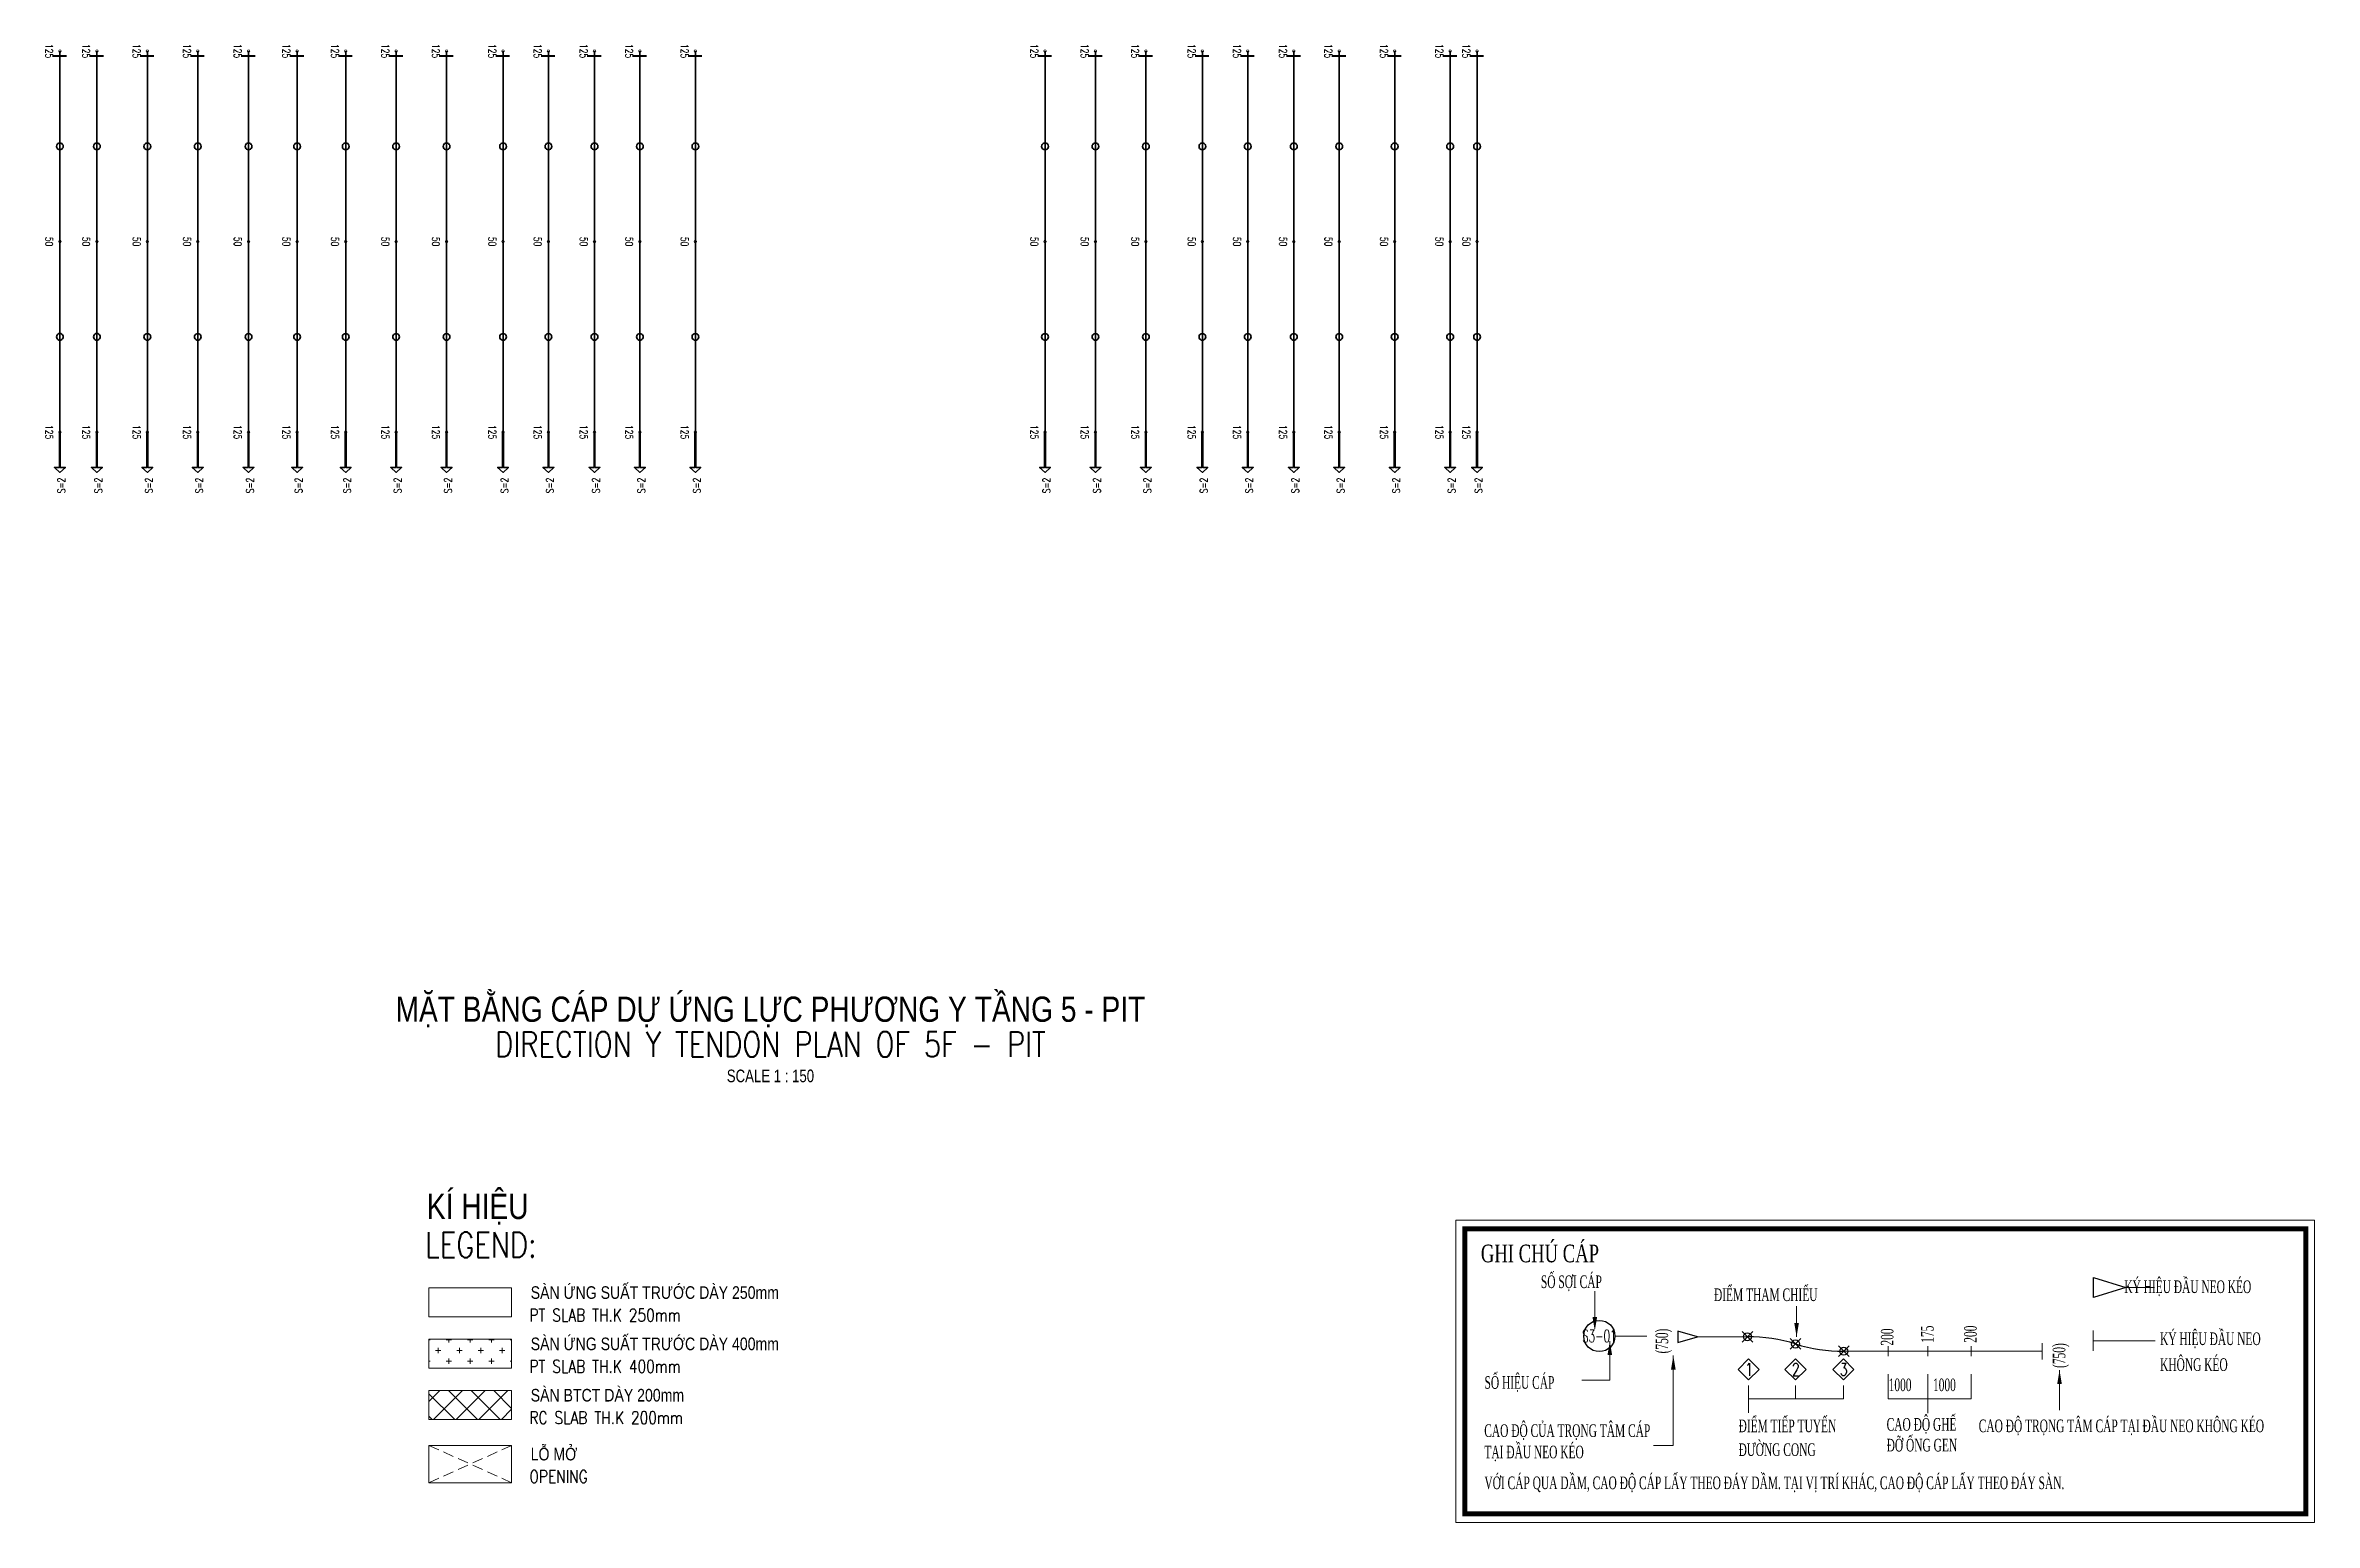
# Model space of a CAD drawing. Header units: millimetres. Extents: x 118516 to 587762, y -24154 to 43200.
# Drawn here: x 520268 to 587762, y -24154 to 19769 of the extents above; entities that cross this region are included whole.
import ezdxf
from ezdxf.enums import TextEntityAlignment as Align

# ---------------------------------------------------------------- set-up
doc = ezdxf.new("R2010")
doc.units = ezdxf.units.MM
doc.linetypes.add('DASHED2', pattern=[9.525, 6.35, -3.175])
doc.layers.get('0').update_dxf_attribs({"lineweight": 20})
for name, color, linetype, lineweight in [('8.TEXT', 7, 'Continuous', 20), ('a.LEADER', 8, 'Continuous', 15), ('NDC_S-ANNO', 7, 'Continuous', 20), ('NDC_S-TENDON', 6, 'Continuous', 35), ('NDC_S_ANNO', 7, 'Continuous', 20), ('NDC_S_ENG TEXT', 2, 'Continuous', 20), ('NDC_S_ENG TITLE', 3, 'Continuous', 20), ('NDC_S_HATCH MATERIAL', 8, 'Continuous', 13), ('NDC_S_OPENING', 9, 'DASHED2', 13), ('NDC_S_SLAB', 2, 'Continuous', 20), ('NDC_S_TEXT SYMBOL', 7, 'Continuous', 20), ('NDC_S_VN TEXT', 7, 'Continuous', 20), ('NDC_S_VN TITLE', 6, 'Continuous', 35)]:
    doc.layers.add(name, color=color, linetype=linetype, lineweight=lineweight)
doc.layers.add('Current_plane_Column', color=7, linetype='Continuous', true_color=0x4b00ff)
for name, color, linetype in [('FREY_CHR', 7, 'Continuous'), ('FREY_TENDON', 6, 'Continuous'), ('LH', 7, 'Continuous'), ('PT-HORI', 6, 'Continuous'), ('PT-VERT', 6, 'Continuous')]:
    doc.layers.add(name, color=color, linetype=linetype)
doc.styles.add('$0$NDC_EN TXT', font='romans.shx', dxfattribs={"width": 0.8})
doc.styles.add('NDC_ANNO', font='', dxfattribs={"width": 0.8})
doc.styles.add('NDC_EN TXT', font='romans.shx', dxfattribs={"width": 0.8})
doc.styles.add('NDC_VIE TXT', font='arial.ttf', dxfattribs={"width": 0.8})
doc.styles.add('T-NO', font='romans.shx', dxfattribs={"width": 0.8})
doc.styles.add('TM', font='romans.shx', dxfattribs={"width": 0.7})
doc.styles.add('Vnsimili', font='vntimeh.shx', dxfattribs={"width": 0.7})
doc.styles.get('NDC_ANNO').set_extended_font_data('Dotum')

msp = doc.modelspace()

# ---------------------------------------------------------------- texts
at = {"layer": 'NDC_S_ENG TEXT', "style": '$0$NDC_EN TXT', "width": 0.8}
for s, height, p in [('LEGEND:', 750, (531562.3, -16268.5)), ('PT SLAB TH.K 250mm', 375, (534663.8, -18170)), ('PT SLAB TH.K 400mm', 375, (534663.8, -19696)), ('RC SLAB TH.K 200mm', 375, (534663.8, -21222)), ('OPENING', 375, (534663.8, -22973.4))]:
    msp.add_text(s, height=height, dxfattribs=at).set_placement(p)
at = {"layer": 'NDC_S_VN TEXT', "style": 'NDC_VIE TXT', "width": 0.8}
msp.add_text('KÍ HIỆU', height=750, dxfattribs=at).set_placement((531612.5, -14377.4), align=Align.TOP_LEFT)
for s, p in [('SÀN ỨNG SUẤT TRƯỚC DÀY 250mm', (534702.1, -17501.2)), ('SÀN ỨNG SUẤT TRƯỚC DÀY 400mm', (534702.1, -19027.2)), ('SÀN BTCT DÀY 200mm', (534702.1, -20553.2)), ('LỖ MỞ', (534702.1, -22304.5))]:
    msp.add_text(s, height=375, dxfattribs=at).set_placement(p)

# ---------------------------------------------------------------- blocks, each defined once
blk = doc.blocks.new('Drawing name_symbol')
at = {"layer": 'NDC_S_ENG TITLE', "style": 'NDC_EN TXT', "width": 0.8}
blk.add_attdef('SECTDET1', text='', height=5, dxfattribs=at).set_placement((0, 1.01), align=Align.CENTER)
at = {"layer": 'NDC_S_TEXT SYMBOL', "lineweight": 25, "style": 'NDC_ANNO', "width": 0.8}
blk.add_attdef('SSCALE', text='', height=2.5, dxfattribs=at).set_placement((0, -4), align=Align.CENTER)
at = {"layer": 'NDC_S_VN TITLE', "style": 'NDC_VIE TXT', "width": 0.8}
blk.add_attdef('SECTDET2', text='', height=5, dxfattribs=at).set_placement((0, 7.97), align=Align.CENTER)
blk = doc.blocks.new('TDY')
at = {"layer": 'NDC_S-TENDON', "linetype": 'Continuous'}
for points, elevation in [([(11990, 10100, 20, 20, 0), (11970, 10135, 20, 20, 0), (11930, 10135, 20, 20, 0), (11910, 10100, 20, 20, 0), (11930, 10065, 20, 20, 0), (11970, 10065, 20, 20, 0)], 57), ([(11990, 10100, 20, 20, 0), (11970, 10135, 20, 20, 0), (11930, 10135, 20, 20, 0), (11910, 10100, 20, 20, 0), (11930, 10065, 20, 20, 0), (11970, 10065, 20, 20, 0)], 57), ([(13090, 10100, 20, 20, 0), (13070, 10135, 20, 20, 0), (13030, 10135, 20, 20, 0), (13010, 10100, 20, 20, 0), (13030, 10065, 20, 20, 0), (13070, 10065, 20, 20, 0)], 2875), ([(13090, 10100, 20, 20, 0), (13070, 10135, 20, 20, 0), (13030, 10135, 20, 20, 0), (13010, 10100, 20, 20, 0), (13030, 10065, 20, 20, 0), (13070, 10065, 20, 20, 0)], 2875), ([(14590, 10100, 20, 20, 0), (14570, 10134, 20, 20, 0), (14530, 10134, 20, 20, 0), (14510, 10100, 20, 20, 0), (14530, 10065, 20, 20, 0), (14570, 10065, 20, 20, 0)], 2875), ([(14590, 10100, 20, 20, 0), (14570, 10134, 20, 20, 0), (14530, 10134, 20, 20, 0), (14510, 10100, 20, 20, 0), (14530, 10065, 20, 20, 0), (14570, 10065, 20, 20, 0)], 2875), ([(16090, 10100, 20, 20, 0), (16070, 10134, 20, 20, 0), (16030, 10134, 20, 20, 0), (16010, 10100, 20, 20, 0), (16030, 10065, 20, 20, 0), (16070, 10065, 20, 20, 0)], 2935), ([(16090, 10100, 20, 20, 0), (16070, 10134, 20, 20, 0), (16030, 10134, 20, 20, 0), (16010, 10100, 20, 20, 0), (16030, 10065, 20, 20, 0), (16070, 10065, 20, 20, 0)], 2935), ([(17600, 10100, 20, 20, 0), (17580, 10134, 20, 20, 0), (17540, 10134, 20, 20, 0), (17520, 10100, 20, 20, 0), (17540, 10065, 20, 20, 0), (17580, 10065, 20, 20, 0)], 2875), ([(17600, 10100, 20, 20, 0), (17580, 10134, 20, 20, 0), (17540, 10134, 20, 20, 0), (17520, 10100, 20, 20, 0), (17540, 10065, 20, 20, 0), (17580, 10065, 20, 20, 0)], 2875), ([(19045, 10100, 20, 20, 0), (19025, 10134, 20, 20, 0), (18985, 10134, 20, 20, 0), (18965, 10100, 20, 20, 0), (18985, 10065, 20, 20, 0), (19025, 10065, 20, 20, 0)], 2875), ([(19045, 10100, 20, 20, 0), (19025, 10134, 20, 20, 0), (18985, 10134, 20, 20, 0), (18965, 10100, 20, 20, 0), (18985, 10065, 20, 20, 0), (19025, 10065, 20, 20, 0)], 2875), ([(20490, 10100, 20, 20, 0), (20470, 10134, 20, 20, 0), (20430, 10134, 20, 20, 0), (20410, 10100, 20, 20, 0), (20430, 10065, 20, 20, 0), (20470, 10065, 20, 20, 0)], 2875), ([(20490, 10100, 20, 20, 0), (20470, 10134, 20, 20, 0), (20430, 10134, 20, 20, 0), (20410, 10100, 20, 20, 0), (20430, 10065, 20, 20, 0), (20470, 10065, 20, 20, 0)], 2875), ([(21990, 10100, 20, 20, 0), (21970, 10134, 20, 20, 0), (21930, 10134, 20, 20, 0), (21910, 10100, 20, 20, 0), (21930, 10065, 20, 20, 0), (21970, 10065, 20, 20, 0)], 2922), ([(21990, 10100, 20, 20, 0), (21970, 10134, 20, 20, 0), (21930, 10134, 20, 20, 0), (21910, 10100, 20, 20, 0), (21930, 10065, 20, 20, 0), (21970, 10065, 20, 20, 0)], 2922), ([(23490, 10100, 20, 20, 0), (23470, 10134, 20, 20, 0), (23430, 10134, 20, 20, 0), (23410, 10100, 20, 20, 0), (23430, 10065, 20, 20, 0), (23470, 10065, 20, 20, 0)], 2934), ([(23490, 10100, 20, 20, 0), (23470, 10134, 20, 20, 0), (23430, 10134, 20, 20, 0), (23410, 10100, 20, 20, 0), (23430, 10065, 20, 20, 0), (23470, 10065, 20, 20, 0)], 2934), ([(25170, 10100, 20, 20, 0), (25150, 10134, 20, 20, 0), (25110, 10134, 20, 20, 0), (25090, 10100, 20, 20, 0), (25110, 10065, 20, 20, 0), (25150, 10065, 20, 20, 0)], 2875), ([(25170, 10100, 20, 20, 0), (25150, 10134, 20, 20, 0), (25110, 10134, 20, 20, 0), (25090, 10100, 20, 20, 0), (25110, 10065, 20, 20, 0), (25150, 10065, 20, 20, 0)], 2875), ([(26520, 10100, 20, 20, 0), (26500, 10134, 20, 20, 0), (26460, 10134, 20, 20, 0), (26440, 10100, 20, 20, 0), (26460, 10065, 20, 20, 0), (26500, 10065, 20, 20, 0)], 2875), ([(26520, 10100, 20, 20, 0), (26500, 10134, 20, 20, 0), (26460, 10134, 20, 20, 0), (26440, 10100, 20, 20, 0), (26460, 10065, 20, 20, 0), (26500, 10065, 20, 20, 0)], 2875), ([(27890, 10100, 20, 20, 0), (27870, 10134, 20, 20, 0), (27830, 10134, 20, 20, 0), (27810, 10100, 20, 20, 0), (27830, 10065, 20, 20, 0), (27870, 10065, 20, 20, 0)], 2875), ([(27890, 10100, 20, 20, 0), (27870, 10134, 20, 20, 0), (27830, 10134, 20, 20, 0), (27810, 10100, 20, 20, 0), (27830, 10065, 20, 20, 0), (27870, 10065, 20, 20, 0)], 2875), ([(29240, 10100, 20, 20, 0), (29220, 10134, 20, 20, 0), (29180, 10134, 20, 20, 0), (29160, 10100, 20, 20, 0), (29180, 10065, 20, 20, 0), (29220, 10065, 20, 20, 0)], 2875), ([(29240, 10100, 20, 20, 0), (29220, 10134, 20, 20, 0), (29180, 10134, 20, 20, 0), (29160, 10100, 20, 20, 0), (29180, 10065, 20, 20, 0), (29220, 10065, 20, 20, 0)], 2875), ([(30890, 10100, 20, 20, 0), (30870, 10134, 20, 20, 0), (30830, 10134, 20, 20, 0), (30810, 10100, 20, 20, 0), (30830, 10065, 20, 20, 0), (30870, 10065, 20, 20, 0)], 2875), ([(30890, 10100, 20, 20, 0), (30870, 10134, 20, 20, 0), (30830, 10134, 20, 20, 0), (30810, 10100, 20, 20, 0), (30830, 10065, 20, 20, 0), (30870, 10065, 20, 20, 0)], 2875), ([(41290, 10100, 20, 20, 0), (41270, 10134, 20, 20, 0), (41230, 10134, 20, 20, 0), (41210, 10100, 20, 20, 0), (41230, 10065, 20, 20, 0), (41270, 10065, 20, 20, 0)], 2875), ([(41290, 10100, 20, 20, 0), (41270, 10134, 20, 20, 0), (41230, 10134, 20, 20, 0), (41210, 10100, 20, 20, 0), (41230, 10065, 20, 20, 0), (41270, 10065, 20, 20, 0)], 2875), ([(42790, 10100, 20, 20, 0), (42770, 10134, 20, 20, 0), (42730, 10134, 20, 20, 0), (42710, 10100, 20, 20, 0), (42730, 10065, 20, 20, 0), (42770, 10065, 20, 20, 0)], 2922), ([(42790, 10100, 20, 20, 0), (42770, 10134, 20, 20, 0), (42730, 10134, 20, 20, 0), (42710, 10100, 20, 20, 0), (42730, 10065, 20, 20, 0), (42770, 10065, 20, 20, 0)], 2922), ([(44290, 10100, 20, 20, 0), (44270, 10134, 20, 20, 0), (44230, 10134, 20, 20, 0), (44210, 10100, 20, 20, 0), (44230, 10065, 20, 20, 0), (44270, 10065, 20, 20, 0)], 2934), ([(44290, 10100, 20, 20, 0), (44270, 10134, 20, 20, 0), (44230, 10134, 20, 20, 0), (44210, 10100, 20, 20, 0), (44230, 10065, 20, 20, 0), (44270, 10065, 20, 20, 0)], 2934), ([(45970, 10100, 20, 20, 0), (45950, 10134, 20, 20, 0), (45910, 10134, 20, 20, 0), (45890, 10100, 20, 20, 0), (45910, 10065, 20, 20, 0), (45950, 10065, 20, 20, 0)], 2875), ([(45970, 10100, 20, 20, 0), (45950, 10134, 20, 20, 0), (45910, 10134, 20, 20, 0), (45890, 10100, 20, 20, 0), (45910, 10065, 20, 20, 0), (45950, 10065, 20, 20, 0)], 2875), ([(47320, 10100, 20, 20, 0), (47300, 10134, 20, 20, 0), (47260, 10134, 20, 20, 0), (47240, 10100, 20, 20, 0), (47260, 10065, 20, 20, 0), (47300, 10065, 20, 20, 0)], 2875), ([(47320, 10100, 20, 20, 0), (47300, 10134, 20, 20, 0), (47260, 10134, 20, 20, 0), (47240, 10100, 20, 20, 0), (47260, 10065, 20, 20, 0), (47300, 10065, 20, 20, 0)], 2875), ([(48690, 10100, 20, 20, 0), (48670, 10134, 20, 20, 0), (48630, 10134, 20, 20, 0), (48610, 10100, 20, 20, 0), (48630, 10065, 20, 20, 0), (48670, 10065, 20, 20, 0)], 2875), ([(48690, 10100, 20, 20, 0), (48670, 10134, 20, 20, 0), (48630, 10134, 20, 20, 0), (48610, 10100, 20, 20, 0), (48630, 10065, 20, 20, 0), (48670, 10065, 20, 20, 0)], 2875), ([(50040, 10100, 20, 20, 0), (50020, 10134, 20, 20, 0), (49980, 10134, 20, 20, 0), (49960, 10100, 20, 20, 0), (49980, 10065, 20, 20, 0), (50020, 10065, 20, 20, 0)], 2875), ([(50040, 10100, 20, 20, 0), (50020, 10134, 20, 20, 0), (49980, 10134, 20, 20, 0), (49960, 10100, 20, 20, 0), (49980, 10065, 20, 20, 0), (50020, 10065, 20, 20, 0)], 2875), ([(51690, 10100, 20, 20, 0), (51670, 10134, 20, 20, 0), (51630, 10134, 20, 20, 0), (51610, 10100, 20, 20, 0), (51630, 10065, 20, 20, 0), (51670, 10065, 20, 20, 0)], 2875), ([(51690, 10100, 20, 20, 0), (51670, 10134, 20, 20, 0), (51630, 10134, 20, 20, 0), (51610, 10100, 20, 20, 0), (51630, 10065, 20, 20, 0), (51670, 10065, 20, 20, 0)], 2875), ([(53340, 10100, 20, 20, 0), (53320, 10134, 20, 20, 0), (53280, 10134, 20, 20, 0), (53260, 10100, 20, 20, 0), (53280, 10065, 20, 20, 0), (53320, 10065, 20, 20, 0)], 22), ([(53340, 10100, 20, 20, 0), (53320, 10134, 20, 20, 0), (53280, 10134, 20, 20, 0), (53260, 10100, 20, 20, 0), (53280, 10065, 20, 20, 0), (53320, 10065, 20, 20, 0)], 22), ([(54140, 10100, 20, 20, 0), (54120, 10134, 20, 20, 0), (54080, 10134, 20, 20, 0), (54060, 10100, 20, 20, 0), (54080, 10065, 20, 20, 0), (54120, 10065, 20, 20, 0)], 22), ([(54140, 10100, 20, 20, 0), (54120, 10134, 20, 20, 0), (54080, 10134, 20, 20, 0), (54060, 10100, 20, 20, 0), (54080, 10065, 20, 20, 0), (54120, 10065, 20, 20, 0)], 22), ([(11990, 4435, 20, 20, 0), (11970, 4470, 20, 20, 0), (11930, 4470, 20, 20, 0), (11910, 4435, 20, 20, 0), (11930, 4400, 20, 20, 0), (11970, 4400, 20, 20, 0)], -18), ([(11990, 4435, 20, 20, 0), (11970, 4470, 20, 20, 0), (11930, 4470, 20, 20, 0), (11910, 4435, 20, 20, 0), (11930, 4400, 20, 20, 0), (11970, 4400, 20, 20, 0)], -18), ([(13090, 4435, 20, 20, 0), (13070, 4470, 20, 20, 0), (13030, 4470, 20, 20, 0), (13010, 4435, 20, 20, 0), (13030, 4400, 20, 20, 0), (13070, 4400, 20, 20, 0)], 2800), ([(13090, 4435, 20, 20, 0), (13070, 4470, 20, 20, 0), (13030, 4470, 20, 20, 0), (13010, 4435, 20, 20, 0), (13030, 4400, 20, 20, 0), (13070, 4400, 20, 20, 0)], 2800), ([(14590, 4435, 20, 20, 0), (14570, 4469, 20, 20, 0), (14530, 4469, 20, 20, 0), (14510, 4435, 20, 20, 0), (14530, 4400, 20, 20, 0), (14570, 4400, 20, 20, 0)], 2800), ([(14590, 4435, 20, 20, 0), (14570, 4469, 20, 20, 0), (14530, 4469, 20, 20, 0), (14510, 4435, 20, 20, 0), (14530, 4400, 20, 20, 0), (14570, 4400, 20, 20, 0)], 2800), ([(16090, 4435, 20, 20, 0), (16070, 4469, 20, 20, 0), (16030, 4469, 20, 20, 0), (16010, 4435, 20, 20, 0), (16030, 4400, 20, 20, 0), (16070, 4400, 20, 20, 0)], 2860), ([(16090, 4435, 20, 20, 0), (16070, 4469, 20, 20, 0), (16030, 4469, 20, 20, 0), (16010, 4435, 20, 20, 0), (16030, 4400, 20, 20, 0), (16070, 4400, 20, 20, 0)], 2860), ([(17600, 4435, 20, 20, 0), (17580, 4469, 20, 20, 0), (17540, 4469, 20, 20, 0), (17520, 4435, 20, 20, 0), (17540, 4400, 20, 20, 0), (17580, 4400, 20, 20, 0)], 2800), ([(17600, 4435, 20, 20, 0), (17580, 4469, 20, 20, 0), (17540, 4469, 20, 20, 0), (17520, 4435, 20, 20, 0), (17540, 4400, 20, 20, 0), (17580, 4400, 20, 20, 0)], 2800), ([(19045, 4435, 20, 20, 0), (19025, 4469, 20, 20, 0), (18985, 4469, 20, 20, 0), (18965, 4435, 20, 20, 0), (18985, 4400, 20, 20, 0), (19025, 4400, 20, 20, 0)], 2800), ([(19045, 4435, 20, 20, 0), (19025, 4469, 20, 20, 0), (18985, 4469, 20, 20, 0), (18965, 4435, 20, 20, 0), (18985, 4400, 20, 20, 0), (19025, 4400, 20, 20, 0)], 2800), ([(20490, 4435, 20, 20, 0), (20470, 4469, 20, 20, 0), (20430, 4469, 20, 20, 0), (20410, 4435, 20, 20, 0), (20430, 4400, 20, 20, 0), (20470, 4400, 20, 20, 0)], 2800), ([(20490, 4435, 20, 20, 0), (20470, 4469, 20, 20, 0), (20430, 4469, 20, 20, 0), (20410, 4435, 20, 20, 0), (20430, 4400, 20, 20, 0), (20470, 4400, 20, 20, 0)], 2800), ([(21990, 4435, 20, 20, 0), (21970, 4469, 20, 20, 0), (21930, 4469, 20, 20, 0), (21910, 4435, 20, 20, 0), (21930, 4400, 20, 20, 0), (21970, 4400, 20, 20, 0)], 2847), ([(21990, 4435, 20, 20, 0), (21970, 4469, 20, 20, 0), (21930, 4469, 20, 20, 0), (21910, 4435, 20, 20, 0), (21930, 4400, 20, 20, 0), (21970, 4400, 20, 20, 0)], 2847), ([(23490, 4435, 20, 20, 0), (23470, 4469, 20, 20, 0), (23430, 4469, 20, 20, 0), (23410, 4435, 20, 20, 0), (23430, 4400, 20, 20, 0), (23470, 4400, 20, 20, 0)], 2859), ([(23490, 4435, 20, 20, 0), (23470, 4469, 20, 20, 0), (23430, 4469, 20, 20, 0), (23410, 4435, 20, 20, 0), (23430, 4400, 20, 20, 0), (23470, 4400, 20, 20, 0)], 2859), ([(25170, 4435, 20, 20, 0), (25150, 4469, 20, 20, 0), (25110, 4469, 20, 20, 0), (25090, 4435, 20, 20, 0), (25110, 4400, 20, 20, 0), (25150, 4400, 20, 20, 0)], 2800), ([(25170, 4435, 20, 20, 0), (25150, 4469, 20, 20, 0), (25110, 4469, 20, 20, 0), (25090, 4435, 20, 20, 0), (25110, 4400, 20, 20, 0), (25150, 4400, 20, 20, 0)], 2800), ([(26520, 4435, 20, 20, 0), (26500, 4469, 20, 20, 0), (26460, 4469, 20, 20, 0), (26440, 4435, 20, 20, 0), (26460, 4400, 20, 20, 0), (26500, 4400, 20, 20, 0)], 2800), ([(26520, 4435, 20, 20, 0), (26500, 4469, 20, 20, 0), (26460, 4469, 20, 20, 0), (26440, 4435, 20, 20, 0), (26460, 4400, 20, 20, 0), (26500, 4400, 20, 20, 0)], 2800), ([(27890, 4435, 20, 20, 0), (27870, 4469, 20, 20, 0), (27830, 4469, 20, 20, 0), (27810, 4435, 20, 20, 0), (27830, 4400, 20, 20, 0), (27870, 4400, 20, 20, 0)], 2800), ([(27890, 4435, 20, 20, 0), (27870, 4469, 20, 20, 0), (27830, 4469, 20, 20, 0), (27810, 4435, 20, 20, 0), (27830, 4400, 20, 20, 0), (27870, 4400, 20, 20, 0)], 2800), ([(29240, 4435, 20, 20, 0), (29220, 4469, 20, 20, 0), (29180, 4469, 20, 20, 0), (29160, 4435, 20, 20, 0), (29180, 4400, 20, 20, 0), (29220, 4400, 20, 20, 0)], 2800), ([(29240, 4435, 20, 20, 0), (29220, 4469, 20, 20, 0), (29180, 4469, 20, 20, 0), (29160, 4435, 20, 20, 0), (29180, 4400, 20, 20, 0), (29220, 4400, 20, 20, 0)], 2800), ([(30890, 4435, 20, 20, 0), (30870, 4469, 20, 20, 0), (30830, 4469, 20, 20, 0), (30810, 4435, 20, 20, 0), (30830, 4400, 20, 20, 0), (30870, 4400, 20, 20, 0)], 2800), ([(30890, 4435, 20, 20, 0), (30870, 4469, 20, 20, 0), (30830, 4469, 20, 20, 0), (30810, 4435, 20, 20, 0), (30830, 4400, 20, 20, 0), (30870, 4400, 20, 20, 0)], 2800), ([(41290, 4435, 20, 20, 0), (41270, 4469, 20, 20, 0), (41230, 4469, 20, 20, 0), (41210, 4435, 20, 20, 0), (41230, 4400, 20, 20, 0), (41270, 4400, 20, 20, 0)], 2800), ([(41290, 4435, 20, 20, 0), (41270, 4469, 20, 20, 0), (41230, 4469, 20, 20, 0), (41210, 4435, 20, 20, 0), (41230, 4400, 20, 20, 0), (41270, 4400, 20, 20, 0)], 2800), ([(42790, 4435, 20, 20, 0), (42770, 4469, 20, 20, 0), (42730, 4469, 20, 20, 0), (42710, 4435, 20, 20, 0), (42730, 4400, 20, 20, 0), (42770, 4400, 20, 20, 0)], 2847), ([(42790, 4435, 20, 20, 0), (42770, 4469, 20, 20, 0), (42730, 4469, 20, 20, 0), (42710, 4435, 20, 20, 0), (42730, 4400, 20, 20, 0), (42770, 4400, 20, 20, 0)], 2847), ([(44290, 4435, 20, 20, 0), (44270, 4469, 20, 20, 0), (44230, 4469, 20, 20, 0), (44210, 4435, 20, 20, 0), (44230, 4400, 20, 20, 0), (44270, 4400, 20, 20, 0)], 2859), ([(44290, 4435, 20, 20, 0), (44270, 4469, 20, 20, 0), (44230, 4469, 20, 20, 0), (44210, 4435, 20, 20, 0), (44230, 4400, 20, 20, 0), (44270, 4400, 20, 20, 0)], 2859), ([(45970, 4435, 20, 20, 0), (45950, 4469, 20, 20, 0), (45910, 4469, 20, 20, 0), (45890, 4435, 20, 20, 0), (45910, 4400, 20, 20, 0), (45950, 4400, 20, 20, 0)], 2800), ([(45970, 4435, 20, 20, 0), (45950, 4469, 20, 20, 0), (45910, 4469, 20, 20, 0), (45890, 4435, 20, 20, 0), (45910, 4400, 20, 20, 0), (45950, 4400, 20, 20, 0)], 2800), ([(47320, 4435, 20, 20, 0), (47300, 4469, 20, 20, 0), (47260, 4469, 20, 20, 0), (47240, 4435, 20, 20, 0), (47260, 4400, 20, 20, 0), (47300, 4400, 20, 20, 0)], 2800), ([(47320, 4435, 20, 20, 0), (47300, 4469, 20, 20, 0), (47260, 4469, 20, 20, 0), (47240, 4435, 20, 20, 0), (47260, 4400, 20, 20, 0), (47300, 4400, 20, 20, 0)], 2800), ([(48690, 4435, 20, 20, 0), (48670, 4469, 20, 20, 0), (48630, 4469, 20, 20, 0), (48610, 4435, 20, 20, 0), (48630, 4400, 20, 20, 0), (48670, 4400, 20, 20, 0)], 2800), ([(48690, 4435, 20, 20, 0), (48670, 4469, 20, 20, 0), (48630, 4469, 20, 20, 0), (48610, 4435, 20, 20, 0), (48630, 4400, 20, 20, 0), (48670, 4400, 20, 20, 0)], 2800), ([(50040, 4435, 20, 20, 0), (50020, 4469, 20, 20, 0), (49980, 4469, 20, 20, 0), (49960, 4435, 20, 20, 0), (49980, 4400, 20, 20, 0), (50020, 4400, 20, 20, 0)], 2800), ([(50040, 4435, 20, 20, 0), (50020, 4469, 20, 20, 0), (49980, 4469, 20, 20, 0), (49960, 4435, 20, 20, 0), (49980, 4400, 20, 20, 0), (50020, 4400, 20, 20, 0)], 2800), ([(51690, 4435, 20, 20, 0), (51670, 4469, 20, 20, 0), (51630, 4469, 20, 20, 0), (51610, 4435, 20, 20, 0), (51630, 4400, 20, 20, 0), (51670, 4400, 20, 20, 0)], 2800), ([(51690, 4435, 20, 20, 0), (51670, 4469, 20, 20, 0), (51630, 4469, 20, 20, 0), (51610, 4435, 20, 20, 0), (51630, 4400, 20, 20, 0), (51670, 4400, 20, 20, 0)], 2800), ([(53340, 4435, 20, 20, 0), (53320, 4469, 20, 20, 0), (53280, 4469, 20, 20, 0), (53260, 4435, 20, 20, 0), (53280, 4400, 20, 20, 0), (53320, 4400, 20, 20, 0)], -53), ([(53340, 4435, 20, 20, 0), (53320, 4469, 20, 20, 0), (53280, 4469, 20, 20, 0), (53260, 4435, 20, 20, 0), (53280, 4400, 20, 20, 0), (53320, 4400, 20, 20, 0)], -53), ([(54140, 4435, 20, 20, 0), (54120, 4469, 20, 20, 0), (54080, 4469, 20, 20, 0), (54060, 4435, 20, 20, 0), (54080, 4400, 20, 20, 0), (54120, 4400, 20, 20, 0)], -53), ([(54140, 4435, 20, 20, 0), (54120, 4469, 20, 20, 0), (54080, 4469, 20, 20, 0), (54060, 4435, 20, 20, 0), (54080, 4400, 20, 20, 0), (54120, 4400, 20, 20, 0)], -53), ([(11990, -1230, 20, 20, 0), (11970, -1195, 20, 20, 0), (11930, -1195, 20, 20, 0), (11910, -1230, 20, 20, 0), (11930, -1265, 20, 20, 0), (11970, -1265, 20, 20, 0)], 57), ([(11990, -1230, 20, 20, 0), (11970, -1195, 20, 20, 0), (11930, -1195, 20, 20, 0), (11910, -1230, 20, 20, 0), (11930, -1265, 20, 20, 0), (11970, -1265, 20, 20, 0)], 57), ([(13090, -1230, 20, 20, 0), (13070, -1195, 20, 20, 0), (13030, -1195, 20, 20, 0), (13010, -1230, 20, 20, 0), (13030, -1265, 20, 20, 0), (13070, -1265, 20, 20, 0)], 2875), ([(13090, -1230, 20, 20, 0), (13070, -1195, 20, 20, 0), (13030, -1195, 20, 20, 0), (13010, -1230, 20, 20, 0), (13030, -1265, 20, 20, 0), (13070, -1265, 20, 20, 0)], 2875), ([(14590, -1230, 20, 20, 0), (14570, -1196, 20, 20, 0), (14530, -1196, 20, 20, 0), (14510, -1230, 20, 20, 0), (14530, -1265, 20, 20, 0), (14570, -1265, 20, 20, 0)], 2875), ([(14590, -1230, 20, 20, 0), (14570, -1196, 20, 20, 0), (14530, -1196, 20, 20, 0), (14510, -1230, 20, 20, 0), (14530, -1265, 20, 20, 0), (14570, -1265, 20, 20, 0)], 2875), ([(16090, -1230, 20, 20, 0), (16070, -1196, 20, 20, 0), (16030, -1196, 20, 20, 0), (16010, -1230, 20, 20, 0), (16030, -1265, 20, 20, 0), (16070, -1265, 20, 20, 0)], 2935), ([(16090, -1230, 20, 20, 0), (16070, -1196, 20, 20, 0), (16030, -1196, 20, 20, 0), (16010, -1230, 20, 20, 0), (16030, -1265, 20, 20, 0), (16070, -1265, 20, 20, 0)], 2935), ([(17600, -1230, 20, 20, 0), (17580, -1196, 20, 20, 0), (17540, -1196, 20, 20, 0), (17520, -1230, 20, 20, 0), (17540, -1265, 20, 20, 0), (17580, -1265, 20, 20, 0)], 2875), ([(17600, -1230, 20, 20, 0), (17580, -1196, 20, 20, 0), (17540, -1196, 20, 20, 0), (17520, -1230, 20, 20, 0), (17540, -1265, 20, 20, 0), (17580, -1265, 20, 20, 0)], 2875), ([(19045, -1230, 20, 20, 0), (19025, -1196, 20, 20, 0), (18985, -1196, 20, 20, 0), (18965, -1230, 20, 20, 0), (18985, -1265, 20, 20, 0), (19025, -1265, 20, 20, 0)], 2875), ([(19045, -1230, 20, 20, 0), (19025, -1196, 20, 20, 0), (18985, -1196, 20, 20, 0), (18965, -1230, 20, 20, 0), (18985, -1265, 20, 20, 0), (19025, -1265, 20, 20, 0)], 2875), ([(20490, -1230, 20, 20, 0), (20470, -1195, 20, 20, 0), (20430, -1195, 20, 20, 0), (20410, -1230, 20, 20, 0), (20430, -1265, 20, 20, 0), (20470, -1265, 20, 20, 0)], 2875), ([(20490, -1230, 20, 20, 0), (20470, -1195, 20, 20, 0), (20430, -1195, 20, 20, 0), (20410, -1230, 20, 20, 0), (20430, -1265, 20, 20, 0), (20470, -1265, 20, 20, 0)], 2875), ([(21990, -1230, 20, 20, 0), (21970, -1195, 20, 20, 0), (21930, -1195, 20, 20, 0), (21910, -1230, 20, 20, 0), (21930, -1265, 20, 20, 0), (21970, -1265, 20, 20, 0)], 2922), ([(21990, -1230, 20, 20, 0), (21970, -1195, 20, 20, 0), (21930, -1195, 20, 20, 0), (21910, -1230, 20, 20, 0), (21930, -1265, 20, 20, 0), (21970, -1265, 20, 20, 0)], 2922), ([(23490, -1230, 20, 20, 0), (23470, -1195, 20, 20, 0), (23430, -1195, 20, 20, 0), (23410, -1230, 20, 20, 0), (23430, -1265, 20, 20, 0), (23470, -1265, 20, 20, 0)], 2934), ([(23490, -1230, 20, 20, 0), (23470, -1195, 20, 20, 0), (23430, -1195, 20, 20, 0), (23410, -1230, 20, 20, 0), (23430, -1265, 20, 20, 0), (23470, -1265, 20, 20, 0)], 2934), ([(25170, -1230, 20, 20, 0), (25150, -1195, 20, 20, 0), (25110, -1195, 20, 20, 0), (25090, -1230, 20, 20, 0), (25110, -1265, 20, 20, 0), (25150, -1265, 20, 20, 0)], 2875), ([(25170, -1230, 20, 20, 0), (25150, -1195, 20, 20, 0), (25110, -1195, 20, 20, 0), (25090, -1230, 20, 20, 0), (25110, -1265, 20, 20, 0), (25150, -1265, 20, 20, 0)], 2875), ([(26520, -1230, 20, 20, 0), (26500, -1195, 20, 20, 0), (26460, -1195, 20, 20, 0), (26440, -1230, 20, 20, 0), (26460, -1265, 20, 20, 0), (26500, -1265, 20, 20, 0)], 2875), ([(26520, -1230, 20, 20, 0), (26500, -1195, 20, 20, 0), (26460, -1195, 20, 20, 0), (26440, -1230, 20, 20, 0), (26460, -1265, 20, 20, 0), (26500, -1265, 20, 20, 0)], 2875), ([(27890, -1230, 20, 20, 0), (27870, -1195, 20, 20, 0), (27830, -1195, 20, 20, 0), (27810, -1230, 20, 20, 0), (27830, -1265, 20, 20, 0), (27870, -1265, 20, 20, 0)], 2875), ([(27890, -1230, 20, 20, 0), (27870, -1195, 20, 20, 0), (27830, -1195, 20, 20, 0), (27810, -1230, 20, 20, 0), (27830, -1265, 20, 20, 0), (27870, -1265, 20, 20, 0)], 2875), ([(29240, -1230, 20, 20, 0), (29220, -1195, 20, 20, 0), (29180, -1195, 20, 20, 0), (29160, -1230, 20, 20, 0), (29180, -1265, 20, 20, 0), (29220, -1265, 20, 20, 0)], 2875), ([(29240, -1230, 20, 20, 0), (29220, -1195, 20, 20, 0), (29180, -1195, 20, 20, 0), (29160, -1230, 20, 20, 0), (29180, -1265, 20, 20, 0), (29220, -1265, 20, 20, 0)], 2875), ([(30890, -1230, 20, 20, 0), (30870, -1195, 20, 20, 0), (30830, -1195, 20, 20, 0), (30810, -1230, 20, 20, 0), (30830, -1265, 20, 20, 0), (30870, -1265, 20, 20, 0)], 2875), ([(30890, -1230, 20, 20, 0), (30870, -1195, 20, 20, 0), (30830, -1195, 20, 20, 0), (30810, -1230, 20, 20, 0), (30830, -1265, 20, 20, 0), (30870, -1265, 20, 20, 0)], 2875), ([(41290, -1230, 20, 20, 0), (41270, -1195, 20, 20, 0), (41230, -1195, 20, 20, 0), (41210, -1230, 20, 20, 0), (41230, -1265, 20, 20, 0), (41270, -1265, 20, 20, 0)], 2875), ([(41290, -1230, 20, 20, 0), (41270, -1195, 20, 20, 0), (41230, -1195, 20, 20, 0), (41210, -1230, 20, 20, 0), (41230, -1265, 20, 20, 0), (41270, -1265, 20, 20, 0)], 2875), ([(42790, -1230, 20, 20, 0), (42770, -1195, 20, 20, 0), (42730, -1195, 20, 20, 0), (42710, -1230, 20, 20, 0), (42730, -1265, 20, 20, 0), (42770, -1265, 20, 20, 0)], 2922), ([(42790, -1230, 20, 20, 0), (42770, -1195, 20, 20, 0), (42730, -1195, 20, 20, 0), (42710, -1230, 20, 20, 0), (42730, -1265, 20, 20, 0), (42770, -1265, 20, 20, 0)], 2922), ([(44290, -1230, 20, 20, 0), (44270, -1195, 20, 20, 0), (44230, -1195, 20, 20, 0), (44210, -1230, 20, 20, 0), (44230, -1265, 20, 20, 0), (44270, -1265, 20, 20, 0)], 2934), ([(44290, -1230, 20, 20, 0), (44270, -1195, 20, 20, 0), (44230, -1195, 20, 20, 0), (44210, -1230, 20, 20, 0), (44230, -1265, 20, 20, 0), (44270, -1265, 20, 20, 0)], 2934), ([(45970, -1230, 20, 20, 0), (45950, -1195, 20, 20, 0), (45910, -1195, 20, 20, 0), (45890, -1230, 20, 20, 0), (45910, -1265, 20, 20, 0), (45950, -1265, 20, 20, 0)], 2875), ([(45970, -1230, 20, 20, 0), (45950, -1195, 20, 20, 0), (45910, -1195, 20, 20, 0), (45890, -1230, 20, 20, 0), (45910, -1265, 20, 20, 0), (45950, -1265, 20, 20, 0)], 2875), ([(47320, -1230, 20, 20, 0), (47300, -1195, 20, 20, 0), (47260, -1195, 20, 20, 0), (47240, -1230, 20, 20, 0), (47260, -1265, 20, 20, 0), (47300, -1265, 20, 20, 0)], 2875), ([(47320, -1230, 20, 20, 0), (47300, -1195, 20, 20, 0), (47260, -1195, 20, 20, 0), (47240, -1230, 20, 20, 0), (47260, -1265, 20, 20, 0), (47300, -1265, 20, 20, 0)], 2875), ([(48690, -1230, 20, 20, 0), (48670, -1195, 20, 20, 0), (48630, -1195, 20, 20, 0), (48610, -1230, 20, 20, 0), (48630, -1265, 20, 20, 0), (48670, -1265, 20, 20, 0)], 2875), ([(48690, -1230, 20, 20, 0), (48670, -1195, 20, 20, 0), (48630, -1195, 20, 20, 0), (48610, -1230, 20, 20, 0), (48630, -1265, 20, 20, 0), (48670, -1265, 20, 20, 0)], 2875), ([(50040, -1230, 20, 20, 0), (50020, -1195, 20, 20, 0), (49980, -1195, 20, 20, 0), (49960, -1230, 20, 20, 0), (49980, -1265, 20, 20, 0), (50020, -1265, 20, 20, 0)], 2875), ([(50040, -1230, 20, 20, 0), (50020, -1195, 20, 20, 0), (49980, -1195, 20, 20, 0), (49960, -1230, 20, 20, 0), (49980, -1265, 20, 20, 0), (50020, -1265, 20, 20, 0)], 2875), ([(51690, -1230, 20, 20, 0), (51670, -1195, 20, 20, 0), (51630, -1195, 20, 20, 0), (51610, -1230, 20, 20, 0), (51630, -1265, 20, 20, 0), (51670, -1265, 20, 20, 0)], 2875), ([(51690, -1230, 20, 20, 0), (51670, -1195, 20, 20, 0), (51630, -1195, 20, 20, 0), (51610, -1230, 20, 20, 0), (51630, -1265, 20, 20, 0), (51670, -1265, 20, 20, 0)], 2875), ([(53340, -1230, 20, 20, 0), (53320, -1195, 20, 20, 0), (53280, -1195, 20, 20, 0), (53260, -1230, 20, 20, 0), (53280, -1265, 20, 20, 0), (53320, -1265, 20, 20, 0)], 22), ([(53340, -1230, 20, 20, 0), (53320, -1195, 20, 20, 0), (53280, -1195, 20, 20, 0), (53260, -1230, 20, 20, 0), (53280, -1265, 20, 20, 0), (53320, -1265, 20, 20, 0)], 22), ([(54140, -1230, 20, 20, 0), (54120, -1195, 20, 20, 0), (54080, -1195, 20, 20, 0), (54060, -1230, 20, 20, 0), (54080, -1265, 20, 20, 0), (54120, -1265, 20, 20, 0)], 22), ([(54140, -1230, 20, 20, 0), (54120, -1195, 20, 20, 0), (54080, -1195, 20, 20, 0), (54060, -1230, 20, 20, 0), (54080, -1265, 20, 20, 0), (54120, -1265, 20, 20, 0)], 22)]:
    blk.add_lwpolyline(points, format="xyseb", close=True, dxfattribs=dict(at, elevation=elevation))
for points, elevation in [([(12150, 9950, 60, 60, 0), (11750, 9950, 60, 60, 0)], 57), ([(13250, 9950, 60, 60, 0), (12850, 9950, 60, 60, 0)], 2875), ([(14750, 9950, 60, 60, 0), (14350, 9950, 60, 60, 0)], 2875), ([(16250, 9950, 60, 60, 0), (15850, 9950, 60, 60, 0)], 2935), ([(17760, 9950, 60, 60, 0), (17360, 9950, 60, 60, 0)], 2875), ([(19205, 9950, 60, 60, 0), (18805, 9950, 60, 60, 0)], 2875), ([(20650, 9950, 60, 60, 0), (20250, 9950, 60, 60, 0)], 2875), ([(22150, 9950, 60, 60, 0), (21750, 9950, 60, 60, 0)], 2922), ([(23650, 9950, 60, 60, 0), (23250, 9950, 60, 60, 0)], 2934), ([(25330, 9950, 60, 60, 0), (24930, 9950, 60, 60, 0)], 2875), ([(26680, 9950, 60, 60, 0), (26280, 9950, 60, 60, 0)], 2875), ([(28050, 9950, 60, 60, 0), (27650, 9950, 60, 60, 0)], 2875), ([(29400, 9950, 60, 60, 0), (29000, 9950, 60, 60, 0)], 2875), ([(31050, 9950, 60, 60, 0), (30650, 9950, 60, 60, 0)], 2875), ([(41450, 9950, 60, 60, 0), (41050, 9950, 60, 60, 0)], 2875), ([(42950, 9950, 60, 60, 0), (42550, 9950, 60, 60, 0)], 2922), ([(44450, 9950, 60, 60, 0), (44050, 9950, 60, 60, 0)], 2934), ([(46130, 9950, 60, 60, 0), (45730, 9950, 60, 60, 0)], 2875), ([(47480, 9950, 60, 60, 0), (47080, 9950, 60, 60, 0)], 2875), ([(48850, 9950, 60, 60, 0), (48450, 9950, 60, 60, 0)], 2875), ([(50200, 9950, 60, 60, 0), (49800, 9950, 60, 60, 0)], 2875), ([(51850, 9950, 60, 60, 0), (51450, 9950, 60, 60, 0)], 2875), ([(53500, 9950, 60, 60, 0), (53100, 9950, 60, 60, 0)], 22), ([(54300, 9950, 60, 60, 0), (53900, 9950, 60, 60, 0)], 22)]:
    blk.add_lwpolyline(points, format="xyseb", dxfattribs=dict(at, elevation=elevation))
for points, elevation in [([(11950, 7167), (11981, 7172), (12009, 7187), (12031, 7209), (12045, 7237), (12050, 7267), (12045, 7298), (12031, 7326), (12009, 7348), (11981, 7363), (11950, 7367), (11919, 7363), (11891, 7348), (11869, 7326), (11855, 7298), (11850, 7267), (11855, 7237), (11869, 7209), (11891, 7187), (11919, 7172), (11950, 7167)], 14), ([(13050, 7167), (13081, 7172), (13109, 7187), (13131, 7209), (13145, 7237), (13150, 7267), (13145, 7298), (13131, 7326), (13109, 7348), (13081, 7363), (13050, 7367), (13019, 7363), (12991, 7348), (12969, 7326), (12955, 7298), (12950, 7267), (12955, 7237), (12969, 7209), (12991, 7187), (13019, 7172), (13050, 7167)], 2832), ([(14550, 7167), (14581, 7172), (14609, 7186), (14631, 7208), (14645, 7236), (14650, 7267), (14645, 7298), (14631, 7326), (14609, 7348), (14581, 7362), (14550, 7367), (14519, 7362), (14491, 7348), (14469, 7326), (14455, 7298), (14450, 7267), (14455, 7236), (14469, 7208), (14491, 7186), (14519, 7172), (14550, 7167)], 2832), ([(16050, 7167), (16081, 7172), (16109, 7186), (16131, 7208), (16145, 7236), (16150, 7267), (16145, 7298), (16131, 7326), (16109, 7348), (16081, 7362), (16050, 7367), (16019, 7362), (15991, 7348), (15969, 7326), (15955, 7298), (15950, 7267), (15955, 7236), (15969, 7208), (15991, 7186), (16019, 7172), (16050, 7167)], 2892), ([(17560, 7167), (17591, 7172), (17619, 7186), (17641, 7208), (17655, 7236), (17660, 7267), (17655, 7298), (17641, 7326), (17619, 7348), (17591, 7362), (17560, 7367), (17529, 7362), (17501, 7348), (17479, 7326), (17465, 7298), (17460, 7267), (17465, 7236), (17479, 7208), (17501, 7186), (17529, 7172), (17560, 7167)], 2832), ([(19005, 7167), (19036, 7172), (19064, 7186), (19086, 7208), (19100, 7236), (19105, 7267), (19100, 7298), (19086, 7326), (19064, 7348), (19036, 7362), (19005, 7367), (18974, 7362), (18946, 7348), (18924, 7326), (18910, 7298), (18905, 7267), (18910, 7236), (18924, 7208), (18946, 7186), (18974, 7172), (19005, 7167)], 2832), ([(20450, 7167), (20481, 7172), (20509, 7186), (20531, 7208), (20545, 7236), (20550, 7267), (20545, 7298), (20531, 7326), (20509, 7348), (20481, 7362), (20450, 7367), (20419, 7362), (20391, 7348), (20369, 7326), (20355, 7298), (20350, 7267), (20355, 7236), (20369, 7208), (20391, 7186), (20419, 7172), (20450, 7167)], 2832), ([(21950, 7167), (21981, 7172), (22009, 7186), (22031, 7208), (22045, 7236), (22050, 7267), (22045, 7298), (22031, 7326), (22009, 7348), (21981, 7362), (21950, 7367), (21919, 7362), (21891, 7348), (21869, 7326), (21855, 7298), (21850, 7267), (21855, 7236), (21869, 7208), (21891, 7186), (21919, 7172), (21950, 7167)], 2879), ([(23450, 7167), (23481, 7172), (23509, 7186), (23531, 7208), (23545, 7236), (23550, 7267), (23545, 7298), (23531, 7326), (23509, 7348), (23481, 7362), (23450, 7367), (23419, 7362), (23391, 7348), (23369, 7326), (23355, 7298), (23350, 7267), (23355, 7236), (23369, 7208), (23391, 7186), (23419, 7172), (23450, 7167)], 2891), ([(25130, 7167), (25160, 7172), (25188, 7186), (25210, 7208), (25225, 7236), (25230, 7267), (25225, 7298), (25210, 7326), (25188, 7348), (25160, 7362), (25130, 7367), (25099, 7362), (25071, 7348), (25049, 7326), (25034, 7298), (25030, 7267), (25034, 7236), (25049, 7208), (25071, 7186), (25099, 7172), (25130, 7167)], 2832), ([(26480, 7167), (26510, 7172), (26538, 7186), (26560, 7208), (26575, 7236), (26580, 7267), (26575, 7298), (26560, 7326), (26538, 7348), (26510, 7362), (26480, 7367), (26449, 7362), (26421, 7348), (26399, 7326), (26384, 7298), (26380, 7267), (26384, 7236), (26399, 7208), (26421, 7186), (26449, 7172), (26480, 7167)], 2832), ([(27850, 7167), (27881, 7172), (27909, 7186), (27931, 7208), (27945, 7236), (27950, 7267), (27945, 7298), (27931, 7326), (27909, 7348), (27881, 7362), (27850, 7367), (27819, 7362), (27791, 7348), (27769, 7326), (27755, 7298), (27750, 7267), (27755, 7236), (27769, 7208), (27791, 7186), (27819, 7172), (27850, 7167)], 2832), ([(29200, 7167), (29231, 7172), (29259, 7186), (29281, 7208), (29295, 7236), (29300, 7267), (29295, 7298), (29281, 7326), (29259, 7348), (29231, 7362), (29200, 7367), (29169, 7362), (29141, 7348), (29119, 7326), (29105, 7298), (29100, 7267), (29105, 7236), (29119, 7208), (29141, 7186), (29169, 7172), (29200, 7167)], 2832), ([(30850, 7167), (30881, 7172), (30909, 7186), (30931, 7208), (30945, 7236), (30950, 7267), (30945, 7298), (30931, 7326), (30909, 7348), (30881, 7362), (30850, 7367), (30819, 7362), (30791, 7348), (30769, 7326), (30755, 7298), (30750, 7267), (30755, 7236), (30769, 7208), (30791, 7186), (30819, 7172), (30850, 7167)], 2832), ([(41250, 7167), (41281, 7172), (41309, 7186), (41331, 7208), (41345, 7236), (41350, 7267), (41345, 7298), (41331, 7326), (41309, 7348), (41281, 7362), (41250, 7367), (41219, 7362), (41191, 7348), (41169, 7326), (41155, 7298), (41150, 7267), (41155, 7236), (41169, 7208), (41191, 7186), (41219, 7172), (41250, 7167)], 2832), ([(42750, 7167), (42781, 7172), (42809, 7186), (42831, 7208), (42845, 7236), (42850, 7267), (42845, 7298), (42831, 7326), (42809, 7348), (42781, 7362), (42750, 7367), (42719, 7362), (42691, 7348), (42669, 7326), (42655, 7298), (42650, 7267), (42655, 7236), (42669, 7208), (42691, 7186), (42719, 7172), (42750, 7167)], 2879), ([(44250, 7167), (44281, 7172), (44309, 7186), (44331, 7208), (44345, 7236), (44350, 7267), (44345, 7298), (44331, 7326), (44309, 7348), (44281, 7362), (44250, 7367), (44219, 7362), (44191, 7348), (44169, 7326), (44155, 7298), (44150, 7267), (44155, 7236), (44169, 7208), (44191, 7186), (44219, 7172), (44250, 7167)], 2891), ([(45930, 7167), (45960, 7172), (45988, 7186), (46010, 7208), (46025, 7236), (46030, 7267), (46025, 7298), (46010, 7326), (45988, 7348), (45960, 7362), (45930, 7367), (45899, 7362), (45871, 7348), (45849, 7326), (45834, 7298), (45830, 7267), (45834, 7236), (45849, 7208), (45871, 7186), (45899, 7172), (45930, 7167)], 2832), ([(47280, 7167), (47310, 7172), (47338, 7186), (47360, 7208), (47375, 7236), (47380, 7267), (47375, 7298), (47360, 7326), (47338, 7348), (47310, 7362), (47280, 7367), (47249, 7362), (47221, 7348), (47199, 7326), (47184, 7298), (47180, 7267), (47184, 7236), (47199, 7208), (47221, 7186), (47249, 7172), (47280, 7167)], 2832), ([(48650, 7167), (48681, 7172), (48709, 7186), (48731, 7208), (48745, 7236), (48750, 7267), (48745, 7298), (48731, 7326), (48709, 7348), (48681, 7362), (48650, 7367), (48619, 7362), (48591, 7348), (48569, 7326), (48555, 7298), (48550, 7267), (48555, 7236), (48569, 7208), (48591, 7186), (48619, 7172), (48650, 7167)], 2832), ([(50000, 7167), (50031, 7172), (50059, 7186), (50081, 7208), (50095, 7236), (50100, 7267), (50095, 7298), (50081, 7326), (50059, 7348), (50031, 7362), (50000, 7367), (49969, 7362), (49941, 7348), (49919, 7326), (49905, 7298), (49900, 7267), (49905, 7236), (49919, 7208), (49941, 7186), (49969, 7172), (50000, 7167)], 2832), ([(51650, 7167), (51681, 7172), (51709, 7186), (51731, 7208), (51745, 7236), (51750, 7267), (51745, 7298), (51731, 7326), (51709, 7348), (51681, 7362), (51650, 7367), (51619, 7362), (51591, 7348), (51569, 7326), (51555, 7298), (51550, 7267), (51555, 7236), (51569, 7208), (51591, 7186), (51619, 7172), (51650, 7167)], 2832), ([(53300, 7167), (53331, 7172), (53359, 7186), (53381, 7208), (53395, 7236), (53400, 7267), (53395, 7298), (53381, 7326), (53359, 7348), (53331, 7362), (53300, 7367), (53269, 7362), (53241, 7348), (53219, 7326), (53205, 7298), (53200, 7267), (53205, 7236), (53219, 7208), (53241, 7186), (53269, 7172), (53300, 7167)], -21), ([(54100, 7167), (54131, 7172), (54159, 7186), (54181, 7208), (54195, 7236), (54200, 7267), (54195, 7298), (54181, 7326), (54159, 7348), (54131, 7362), (54100, 7367), (54069, 7362), (54041, 7348), (54019, 7326), (54005, 7298), (54000, 7267), (54005, 7236), (54019, 7208), (54041, 7186), (54069, 7172), (54100, 7167)], -21), ([(11950, 1502), (11981, 1507), (12009, 1522), (12031, 1544), (12045, 1572), (12050, 1602), (12045, 1633), (12031, 1661), (12009, 1683), (11981, 1698), (11950, 1702), (11919, 1698), (11891, 1683), (11869, 1661), (11855, 1633), (11850, 1602), (11855, 1572), (11869, 1544), (11891, 1522), (11919, 1507), (11950, 1502)], 14), ([(13050, 1502), (13081, 1507), (13109, 1522), (13131, 1544), (13145, 1572), (13150, 1602), (13145, 1633), (13131, 1661), (13109, 1683), (13081, 1698), (13050, 1702), (13019, 1698), (12991, 1683), (12969, 1661), (12955, 1633), (12950, 1602), (12955, 1572), (12969, 1544), (12991, 1522), (13019, 1507), (13050, 1502)], 2832), ([(14550, 1502), (14581, 1507), (14609, 1521), (14631, 1543), (14645, 1571), (14650, 1602), (14645, 1633), (14631, 1661), (14609, 1683), (14581, 1697), (14550, 1702), (14519, 1697), (14491, 1683), (14469, 1661), (14455, 1633), (14450, 1602), (14455, 1571), (14469, 1543), (14491, 1521), (14519, 1507), (14550, 1502)], 2832), ([(16050, 1502), (16081, 1507), (16109, 1521), (16131, 1543), (16145, 1571), (16150, 1602), (16145, 1633), (16131, 1661), (16109, 1683), (16081, 1697), (16050, 1702), (16019, 1697), (15991, 1683), (15969, 1661), (15955, 1633), (15950, 1602), (15955, 1571), (15969, 1543), (15991, 1521), (16019, 1507), (16050, 1502)], 2892), ([(17560, 1502), (17591, 1507), (17619, 1521), (17641, 1543), (17655, 1571), (17660, 1602), (17655, 1633), (17641, 1661), (17619, 1683), (17591, 1697), (17560, 1702), (17529, 1697), (17501, 1683), (17479, 1661), (17465, 1633), (17460, 1602), (17465, 1571), (17479, 1543), (17501, 1521), (17529, 1507), (17560, 1502)], 2832), ([(19005, 1502), (19036, 1507), (19064, 1521), (19086, 1543), (19100, 1571), (19105, 1602), (19100, 1633), (19086, 1661), (19064, 1683), (19036, 1697), (19005, 1702), (18974, 1697), (18946, 1683), (18924, 1661), (18910, 1633), (18905, 1602), (18910, 1571), (18924, 1543), (18946, 1521), (18974, 1507), (19005, 1502)], 2832), ([(20450, 1502), (20481, 1507), (20509, 1521), (20531, 1543), (20545, 1571), (20550, 1602), (20545, 1633), (20531, 1661), (20509, 1683), (20481, 1697), (20450, 1702), (20419, 1697), (20391, 1683), (20369, 1661), (20355, 1633), (20350, 1602), (20355, 1571), (20369, 1543), (20391, 1521), (20419, 1507), (20450, 1502)], 2832), ([(21950, 1502), (21981, 1507), (22009, 1521), (22031, 1543), (22045, 1571), (22050, 1602), (22045, 1633), (22031, 1661), (22009, 1683), (21981, 1697), (21950, 1702), (21919, 1697), (21891, 1683), (21869, 1661), (21855, 1633), (21850, 1602), (21855, 1571), (21869, 1543), (21891, 1521), (21919, 1507), (21950, 1502)], 2879), ([(23450, 1502), (23481, 1507), (23509, 1521), (23531, 1543), (23545, 1571), (23550, 1602), (23545, 1633), (23531, 1661), (23509, 1683), (23481, 1697), (23450, 1702), (23419, 1697), (23391, 1683), (23369, 1661), (23355, 1633), (23350, 1602), (23355, 1571), (23369, 1543), (23391, 1521), (23419, 1507), (23450, 1502)], 2891), ([(25130, 1502), (25160, 1507), (25188, 1521), (25210, 1543), (25225, 1571), (25230, 1602), (25225, 1633), (25210, 1661), (25188, 1683), (25160, 1697), (25130, 1702), (25099, 1697), (25071, 1683), (25049, 1661), (25034, 1633), (25030, 1602), (25034, 1571), (25049, 1543), (25071, 1521), (25099, 1507), (25130, 1502)], 2832), ([(26480, 1502), (26510, 1507), (26538, 1521), (26560, 1543), (26575, 1571), (26580, 1602), (26575, 1633), (26560, 1661), (26538, 1683), (26510, 1697), (26480, 1702), (26449, 1697), (26421, 1683), (26399, 1661), (26384, 1633), (26380, 1602), (26384, 1571), (26399, 1543), (26421, 1521), (26449, 1507), (26480, 1502)], 2832), ([(27850, 1502), (27881, 1507), (27909, 1521), (27931, 1543), (27945, 1571), (27950, 1602), (27945, 1633), (27931, 1661), (27909, 1683), (27881, 1697), (27850, 1702), (27819, 1697), (27791, 1683), (27769, 1661), (27755, 1633), (27750, 1602), (27755, 1571), (27769, 1543), (27791, 1521), (27819, 1507), (27850, 1502)], 2832), ([(29200, 1502), (29231, 1507), (29259, 1521), (29281, 1543), (29295, 1571), (29300, 1602), (29295, 1633), (29281, 1661), (29259, 1683), (29231, 1697), (29200, 1702), (29169, 1697), (29141, 1683), (29119, 1661), (29105, 1633), (29100, 1602), (29105, 1571), (29119, 1543), (29141, 1521), (29169, 1507), (29200, 1502)], 2832), ([(30850, 1502), (30881, 1507), (30909, 1521), (30931, 1543), (30945, 1571), (30950, 1602), (30945, 1633), (30931, 1661), (30909, 1683), (30881, 1697), (30850, 1702), (30819, 1697), (30791, 1683), (30769, 1661), (30755, 1633), (30750, 1602), (30755, 1571), (30769, 1543), (30791, 1521), (30819, 1507), (30850, 1502)], 2832), ([(41250, 1502), (41281, 1507), (41309, 1521), (41331, 1543), (41345, 1571), (41350, 1602), (41345, 1633), (41331, 1661), (41309, 1683), (41281, 1697), (41250, 1702), (41219, 1697), (41191, 1683), (41169, 1661), (41155, 1633), (41150, 1602), (41155, 1571), (41169, 1543), (41191, 1521), (41219, 1507), (41250, 1502)], 2832), ([(42750, 1502), (42781, 1507), (42809, 1521), (42831, 1543), (42845, 1571), (42850, 1602), (42845, 1633), (42831, 1661), (42809, 1683), (42781, 1697), (42750, 1702), (42719, 1697), (42691, 1683), (42669, 1661), (42655, 1633), (42650, 1602), (42655, 1571), (42669, 1543), (42691, 1521), (42719, 1507), (42750, 1502)], 2879), ([(44250, 1502), (44281, 1507), (44309, 1521), (44331, 1543), (44345, 1571), (44350, 1602), (44345, 1633), (44331, 1661), (44309, 1683), (44281, 1697), (44250, 1702), (44219, 1697), (44191, 1683), (44169, 1661), (44155, 1633), (44150, 1602), (44155, 1571), (44169, 1543), (44191, 1521), (44219, 1507), (44250, 1502)], 2891), ([(45930, 1502), (45960, 1507), (45988, 1521), (46010, 1543), (46025, 1571), (46030, 1602), (46025, 1633), (46010, 1661), (45988, 1683), (45960, 1697), (45930, 1702), (45899, 1697), (45871, 1683), (45849, 1661), (45834, 1633), (45830, 1602), (45834, 1571), (45849, 1543), (45871, 1521), (45899, 1507), (45930, 1502)], 2832), ([(47280, 1502), (47310, 1507), (47338, 1521), (47360, 1543), (47375, 1571), (47380, 1602), (47375, 1633), (47360, 1661), (47338, 1683), (47310, 1697), (47280, 1702), (47249, 1697), (47221, 1683), (47199, 1661), (47184, 1633), (47180, 1602), (47184, 1571), (47199, 1543), (47221, 1521), (47249, 1507), (47280, 1502)], 2832), ([(48650, 1502), (48681, 1507), (48709, 1521), (48731, 1543), (48745, 1571), (48750, 1602), (48745, 1633), (48731, 1661), (48709, 1683), (48681, 1697), (48650, 1702), (48619, 1697), (48591, 1683), (48569, 1661), (48555, 1633), (48550, 1602), (48555, 1571), (48569, 1543), (48591, 1521), (48619, 1507), (48650, 1502)], 2832), ([(50000, 1502), (50031, 1507), (50059, 1521), (50081, 1543), (50095, 1571), (50100, 1602), (50095, 1633), (50081, 1661), (50059, 1683), (50031, 1697), (50000, 1702), (49969, 1697), (49941, 1683), (49919, 1661), (49905, 1633), (49900, 1602), (49905, 1571), (49919, 1543), (49941, 1521), (49969, 1507), (50000, 1502)], 2832), ([(51650, 1502), (51681, 1507), (51709, 1521), (51731, 1543), (51745, 1571), (51750, 1602), (51745, 1633), (51731, 1661), (51709, 1683), (51681, 1697), (51650, 1702), (51619, 1697), (51591, 1683), (51569, 1661), (51555, 1633), (51550, 1602), (51555, 1571), (51569, 1543), (51591, 1521), (51619, 1507), (51650, 1502)], 2832), ([(53300, 1502), (53331, 1507), (53359, 1521), (53381, 1543), (53395, 1571), (53400, 1602), (53395, 1633), (53381, 1661), (53359, 1683), (53331, 1697), (53300, 1702), (53269, 1697), (53241, 1683), (53219, 1661), (53205, 1633), (53200, 1602), (53205, 1571), (53219, 1543), (53241, 1521), (53269, 1507), (53300, 1502)], -21), ([(54100, 1502), (54131, 1507), (54159, 1521), (54181, 1543), (54195, 1571), (54200, 1602), (54195, 1633), (54181, 1661), (54159, 1683), (54131, 1697), (54100, 1702), (54069, 1697), (54041, 1683), (54019, 1661), (54005, 1633), (54000, 1602), (54005, 1571), (54019, 1543), (54041, 1521), (54069, 1507), (54100, 1502)], -21), ([(11938, -1230), (11938, -2280), (11788, -2280), (11950, -2430), (12112, -2280), (11962, -2280), (11962, -1230)], 57), ([(13038, -1230), (13038, -2280), (12888, -2280), (13050, -2430), (13212, -2280), (13062, -2280), (13062, -1230)], 2875), ([(14538, -1230), (14538, -2280), (14388, -2280), (14550, -2430), (14712, -2280), (14562, -2280), (14562, -1230)], 2875), ([(16038, -1230), (16038, -2280), (15888, -2280), (16050, -2430), (16212, -2280), (16062, -2280), (16062, -1230)], 2935), ([(17548, -1230), (17548, -2280), (17398, -2280), (17560, -2430), (17722, -2280), (17572, -2280), (17572, -1230)], 2875), ([(18993, -1230), (18993, -2280), (18843, -2280), (19005, -2430), (19167, -2280), (19017, -2280), (19017, -1230)], 2875), ([(20438, -1230), (20438, -2280), (20288, -2280), (20450, -2430), (20612, -2280), (20462, -2280), (20462, -1230)], 2875), ([(21938, -1230), (21938, -2280), (21788, -2280), (21950, -2430), (22112, -2280), (21962, -2280), (21962, -1230)], 2922), ([(23438, -1230), (23438, -2280), (23288, -2280), (23450, -2430), (23612, -2280), (23462, -2280), (23462, -1230)], 2934), ([(25118, -1230), (25118, -2280), (24968, -2280), (25130, -2430), (25292, -2280), (25142, -2280), (25142, -1230)], 2875), ([(26468, -1230), (26468, -2280), (26318, -2280), (26480, -2430), (26642, -2280), (26492, -2280), (26492, -1230)], 2875), ([(27838, -1230), (27838, -2280), (27688, -2280), (27850, -2430), (28012, -2280), (27862, -2280), (27862, -1230)], 2875), ([(29188, -1230), (29188, -2280), (29038, -2280), (29200, -2430), (29362, -2280), (29212, -2280), (29212, -1230)], 2875), ([(30838, -1230), (30838, -2280), (30688, -2280), (30850, -2430), (31012, -2280), (30862, -2280), (30862, -1230)], 2875), ([(41238, -1230), (41238, -2280), (41088, -2280), (41250, -2430), (41412, -2280), (41262, -2280), (41262, -1230)], 2875), ([(42738, -1230), (42738, -2280), (42588, -2280), (42750, -2430), (42912, -2280), (42762, -2280), (42762, -1230)], 2922), ([(44238, -1230), (44238, -2280), (44088, -2280), (44250, -2430), (44412, -2280), (44262, -2280), (44262, -1230)], 2934), ([(45918, -1230), (45918, -2280), (45768, -2280), (45930, -2430), (46092, -2280), (45942, -2280), (45942, -1230)], 2875), ([(47268, -1230), (47268, -2280), (47118, -2280), (47280, -2430), (47442, -2280), (47292, -2280), (47292, -1230)], 2875), ([(48638, -1230), (48638, -2280), (48488, -2280), (48650, -2430), (48812, -2280), (48662, -2280), (48662, -1230)], 2875), ([(49988, -1230), (49988, -2280), (49838, -2280), (50000, -2430), (50162, -2280), (50012, -2280), (50012, -1230)], 2875), ([(51638, -1230), (51638, -2280), (51488, -2280), (51650, -2430), (51812, -2280), (51662, -2280), (51662, -1230)], 2875), ([(53288, -1230), (53288, -2280), (53138, -2280), (53300, -2430), (53462, -2280), (53312, -2280), (53312, -1230)], 22), ([(54088, -1230), (54088, -2280), (53938, -2280), (54100, -2430), (54262, -2280), (54112, -2280), (54112, -1230)], 22)]:
    blk.add_lwpolyline(points, close=True, dxfattribs=dict(at, elevation=elevation))
for points in [[(11950, -1230, -2818), (11950, 255, -2822), (11950, 281, 43), (11950, 1036, 27), (11950, 1886, 7), (11950, 2735, -7), (11950, 3585, -15), (11950, 4435, -18), (11950, 5285, -15), (11950, 6134, -7), (11950, 6984, 7), (11950, 7834, 27), (11950, 8589, 43), (11950, 9345, 53), (11950, 10100, 57)], [(13050, -1230, 0), (13050, 255, -3), (13050, 281, 2862), (13050, 1036, 2845), (13050, 1886, 2825), (13050, 2735, 2811), (13050, 3585, 2803), (13050, 4435, 2800), (13050, 5285, 2803), (13050, 6134, 2811), (13050, 6984, 2825), (13050, 7834, 2845), (13050, 8589, 2862), (13050, 9345, 2872), (13050, 10100, 2875)], [(14550, -1230, 0), (14550, 255, -3), (14550, 280, 2862), (14550, 1036, 2845), (14550, 1885, 2825), (14550, 2735, 2811), (14550, 3585, 2803), (14550, 4435, 2800), (14550, 5284, 2803), (14550, 6134, 2811), (14550, 6984, 2825), (14550, 7834, 2845), (14550, 8589, 2862), (14550, 9344, 2872), (14550, 10100, 2875)], [(16050, -1230, 60), (16050, 255, 56), (16050, 280, 2921), (16050, 1036, 2905), (16050, 1885, 2885), (16050, 2735, 2871), (16050, 3585, 2862), (16050, 4435, 2860), (16050, 5284, 2862), (16050, 6134, 2871), (16050, 6984, 2885), (16050, 7834, 2905), (16050, 8589, 2921), (16050, 9344, 2931), (16050, 10100, 2935)], [(17560, -1230, 0), (17560, 255, -3), (17560, 280, 2862), (17560, 1036, 2845), (17560, 1885, 2825), (17560, 2735, 2811), (17560, 3585, 2803), (17560, 4435, 2800), (17560, 5284, 2803), (17560, 6134, 2811), (17560, 6984, 2825), (17560, 7834, 2845), (17560, 8589, 2862), (17560, 9344, 2872), (17560, 10100, 2875)], [(19005, -1230, 0), (19005, 255, -3), (19005, 280, 2862), (19005, 1036, 2845), (19005, 1885, 2825), (19005, 2735, 2811), (19005, 3585, 2803), (19005, 4435, 2800), (19005, 5284, 2803), (19005, 6134, 2811), (19005, 6984, 2825), (19005, 7834, 2845), (19005, 8589, 2862), (19005, 9344, 2872), (19005, 10100, 2875)], [(20450, -1230, 0), (20450, 255, -3), (20450, 280, 2862), (20450, 1036, 2845), (20450, 1885, 2825), (20450, 2735, 2811), (20450, 3585, 2803), (20450, 4435, 2800), (20450, 5284, 2803), (20450, 6134, 2811), (20450, 6984, 2825), (20450, 7834, 2845), (20450, 8589, 2862), (20450, 9344, 2872), (20450, 10100, 2875)], [(21950, -1230, 0), (21950, 255, 44), (21950, 280, 2909), (21950, 1036, 2892), (21950, 1885, 2873), (21950, 2735, 2858), (21950, 3585, 2850), (21950, 4435, 2847), (21950, 5284, 2850), (21950, 6134, 2858), (21950, 6984, 2873), (21950, 7834, 2892), (21950, 8589, 2909), (21950, 9344, 2919), (21950, 10100, 2922)], [(23450, -1230, 12), (23450, 255, 56), (23450, 280, 2921), (23450, 1036, 2904), (23450, 1885, 2885), (23450, 2735, 2871), (23450, 3585, 2862), (23450, 4435, 2859), (23450, 5284, 2862), (23450, 6134, 2871), (23450, 6984, 2885), (23450, 7834, 2904), (23450, 8589, 2921), (23450, 9344, 2931), (23450, 10100, 2934)], [(25130, -1230, -47), (25130, 255, -3), (25130, 280, 2862), (25130, 1036, 2845), (25130, 1885, 2825), (25130, 2735, 2811), (25130, 3585, 2803), (25130, 4435, 2800), (25130, 5284, 2803), (25130, 6134, 2811), (25130, 6984, 2825), (25130, 7834, 2845), (25130, 8589, 2862), (25130, 9344, 2872), (25130, 10100, 2875)], [(26480, -1230, -47), (26480, 255, -3), (26480, 280, 2862), (26480, 1036, 2845), (26480, 1885, 2825), (26480, 2735, 2811), (26480, 3585, 2803), (26480, 4435, 2800), (26480, 5284, 2803), (26480, 6134, 2811), (26480, 6984, 2825), (26480, 7834, 2845), (26480, 8589, 2862), (26480, 9344, 2872), (26480, 10100, 2875)], [(27850, -1230, -47), (27850, 255, -3), (27850, 280, 2862), (27850, 1036, 2845), (27850, 1885, 2825), (27850, 2735, 2811), (27850, 3585, 2803), (27850, 4435, 2800), (27850, 5284, 2803), (27850, 6134, 2811), (27850, 6984, 2825), (27850, 7834, 2845), (27850, 8589, 2862), (27850, 9344, 2872), (27850, 10100, 2875)], [(29200, -1230, -47), (29200, 255, -3), (29200, 280, 2862), (29200, 1036, 2845), (29200, 1885, 2825), (29200, 2735, 2811), (29200, 3585, 2803), (29200, 4435, 2800), (29200, 5284, 2803), (29200, 6134, 2811), (29200, 6984, 2825), (29200, 7834, 2845), (29200, 8589, 2862), (29200, 9344, 2872), (29200, 10100, 2875)], [(30850, -1230, 0), (30850, 255, -3), (30850, 280, 2862), (30850, 1036, 2845), (30850, 1885, 2825), (30850, 2735, 2811), (30850, 3585, 2803), (30850, 4435, 2800), (30850, 5284, 2803), (30850, 6134, 2811), (30850, 6984, 2825), (30850, 7834, 2845), (30850, 8589, 2862), (30850, 9344, 2872), (30850, 10100, 2875)], [(41250, -1230, 0), (41250, 255, -3), (41250, 280, 2862), (41250, 1036, 2845), (41250, 1885, 2825), (41250, 2735, 2811), (41250, 3585, 2803), (41250, 4435, 2800), (41250, 5284, 2803), (41250, 6134, 2811), (41250, 6984, 2825), (41250, 7834, 2845), (41250, 8589, 2862), (41250, 9344, 2872), (41250, 10100, 2875)], [(42750, -1230, 0), (42750, 255, 44), (42750, 280, 2909), (42750, 1036, 2892), (42750, 1885, 2873), (42750, 2735, 2858), (42750, 3585, 2850), (42750, 4435, 2847), (42750, 5284, 2850), (42750, 6134, 2858), (42750, 6984, 2873), (42750, 7834, 2892), (42750, 8589, 2909), (42750, 9344, 2919), (42750, 10100, 2922)], [(44250, -1230, 12), (44250, 255, 56), (44250, 280, 2921), (44250, 1036, 2904), (44250, 1885, 2885), (44250, 2735, 2871), (44250, 3585, 2862), (44250, 4435, 2859), (44250, 5284, 2862), (44250, 6134, 2871), (44250, 6984, 2885), (44250, 7834, 2904), (44250, 8589, 2921), (44250, 9344, 2931), (44250, 10100, 2934)], [(45930, -1230, -47), (45930, 255, -3), (45930, 280, 2862), (45930, 1036, 2845), (45930, 1885, 2825), (45930, 2735, 2811), (45930, 3585, 2803), (45930, 4435, 2800), (45930, 5284, 2803), (45930, 6134, 2811), (45930, 6984, 2825), (45930, 7834, 2845), (45930, 8589, 2862), (45930, 9344, 2872), (45930, 10100, 2875)], [(47280, -1230, -47), (47280, 255, -3), (47280, 280, 2862), (47280, 1036, 2845), (47280, 1885, 2825), (47280, 2735, 2811), (47280, 3585, 2803), (47280, 4435, 2800), (47280, 5284, 2803), (47280, 6134, 2811), (47280, 6984, 2825), (47280, 7834, 2845), (47280, 8589, 2862), (47280, 9344, 2872), (47280, 10100, 2875)], [(48650, -1230, -47), (48650, 255, -3), (48650, 280, 2862), (48650, 1036, 2845), (48650, 1885, 2825), (48650, 2735, 2811), (48650, 3585, 2803), (48650, 4435, 2800), (48650, 5284, 2803), (48650, 6134, 2811), (48650, 6984, 2825), (48650, 7834, 2845), (48650, 8589, 2862), (48650, 9344, 2872), (48650, 10100, 2875)], [(50000, -1230, -47), (50000, 255, -3), (50000, 280, 2862), (50000, 1036, 2845), (50000, 1885, 2825), (50000, 2735, 2811), (50000, 3585, 2803), (50000, 4435, 2800), (50000, 5284, 2803), (50000, 6134, 2811), (50000, 6984, 2825), (50000, 7834, 2845), (50000, 8589, 2862), (50000, 9344, 2872), (50000, 10100, 2875)], [(51650, -1230, 0), (51650, 255, -3), (51650, 280, 2862), (51650, 1036, 2845), (51650, 1885, 2825), (51650, 2735, 2811), (51650, 3585, 2803), (51650, 4435, 2800), (51650, 5284, 2803), (51650, 6134, 2811), (51650, 6984, 2825), (51650, 7834, 2845), (51650, 8589, 2862), (51650, 9344, 2872), (51650, 10100, 2875)], [(53300, -1230, -2853), (53300, 255, -2857), (53300, 280, 8), (53300, 1036, -8), (53300, 1885, -28), (53300, 2735, -42), (53300, 3585, -51), (53300, 4435, -53), (53300, 5284, -51), (53300, 6134, -42), (53300, 6984, -28), (53300, 7834, -8), (53300, 8589, 8), (53300, 9344, 18), (53300, 10100, 22)], [(54100, -1230, -2853), (54100, 255, -2857), (54100, 280, 8), (54100, 1036, -8), (54100, 1885, -28), (54100, 2735, -42), (54100, 3585, -51), (54100, 4435, -53), (54100, 5284, -51), (54100, 6134, -42), (54100, 6984, -28), (54100, 7834, -8), (54100, 8589, 8), (54100, 9344, 18), (54100, 10100, 22)]]:
    blk.add_polyline3d(points, dxfattribs=at)
at = {"layer": 'NDC_S-ANNO', "linetype": 'Continuous', "char_height": 225, "attachment_point": 5, "line_spacing_factor": 0.75, "style": 'NDC_ANNO'}
for s, insert, rotation in [('\\FSTANDARD.shx;125', (11630, 10100, 57), 270), ('\\FSTANDARD.shx;125', (12730, 10100, 2875), 270), ('\\FSTANDARD.shx;125', (14230, 10100, 2875), 270), ('\\FSTANDARD.shx;125', (15730, 10100, 2935), 270), ('\\FSTANDARD.shx;125', (17240, 10100, 2875), 270), ('\\FSTANDARD.shx;125', (18685, 10100, 2875), 270), ('\\FSTANDARD.shx;125', (20130, 10100, 2875), 270), ('\\FSTANDARD.shx;125', (21630, 10100, 2922), 270), ('\\FSTANDARD.shx;125', (23130, 10100, 2934), 270), ('\\FSTANDARD.shx;125', (24810, 10100, 2875), 270), ('\\FSTANDARD.shx;125', (26160, 10100, 2875), 270), ('\\FSTANDARD.shx;125', (27530, 10100, 2875), 270), ('\\FSTANDARD.shx;125', (28880, 10100, 2875), 270), ('\\FSTANDARD.shx;125', (30530, 10100, 2875), 270), ('\\FSTANDARD.shx;125', (40930, 10100, 2875), 270), ('\\FSTANDARD.shx;125', (42430, 10100, 2922), 270), ('\\FSTANDARD.shx;125', (43930, 10100, 2934), 270), ('\\FSTANDARD.shx;125', (45610, 10100, 2875), 270), ('\\FSTANDARD.shx;125', (46960, 10100, 2875), 270), ('\\FSTANDARD.shx;125', (48330, 10100, 2875), 270), ('\\FSTANDARD.shx;125', (49680, 10100, 2875), 270), ('\\FSTANDARD.shx;125', (51330, 10100, 2875), 270), ('\\FSTANDARD.shx;125', (52980, 10100, 22), 270), ('\\FSTANDARD.shx;125', (53780, 10100, 22), 270), ('\\FSTANDARD.shx;50', (11630, 4435, -18), 270), ('\\FSTANDARD.shx;50', (12730, 4435, 2800), 270), ('\\FSTANDARD.shx;50', (14230, 4435, 2800), 270), ('\\FSTANDARD.shx;50', (15730, 4435, 2860), 270), ('\\FSTANDARD.shx;50', (17240, 4435, 2800), 270), ('\\FSTANDARD.shx;50', (18685, 4435, 2800), 270), ('\\FSTANDARD.shx;50', (20130, 4435, 2800), 270), ('\\FSTANDARD.shx;50', (21630, 4435, 2847), 270), ('\\FSTANDARD.shx;50', (23130, 4435, 2859), 270), ('\\FSTANDARD.shx;50', (24810, 4435, 2800), 270), ('\\FSTANDARD.shx;50', (26160, 4435, 2800), 270), ('\\FSTANDARD.shx;50', (27530, 4435, 2800), 270), ('\\FSTANDARD.shx;50', (28880, 4435, 2800), 270), ('\\FSTANDARD.shx;50', (30530, 4435, 2800), 270), ('\\FSTANDARD.shx;50', (40930, 4435, 2800), 270), ('\\FSTANDARD.shx;50', (42430, 4435, 2847), 270), ('\\FSTANDARD.shx;50', (43930, 4435, 2859), 270), ('\\FSTANDARD.shx;50', (45610, 4435, 2800), 270), ('\\FSTANDARD.shx;50', (46960, 4435, 2800), 270), ('\\FSTANDARD.shx;50', (48330, 4435, 2800), 270), ('\\FSTANDARD.shx;50', (49680, 4435, 2800), 270), ('\\FSTANDARD.shx;50', (51330, 4435, 2800), 270), ('\\FSTANDARD.shx;50', (52980, 4435, -53), 270), ('\\FSTANDARD.shx;50', (53780, 4435, -53), 270), ('\\FSTANDARD.shx;125', (11630, -1230, -2818), 270), ('\\FSTANDARD.shx;125', (12730, -1230), 270), ('\\FSTANDARD.shx;125', (14230, -1230), 270), ('\\FSTANDARD.shx;125', (15730, -1230, 60), 270), ('\\FSTANDARD.shx;125', (17240, -1230), 270), ('\\FSTANDARD.shx;125', (18685, -1230), 270), ('\\FSTANDARD.shx;125', (20130, -1230), 270), ('\\FSTANDARD.shx;125', (21630, -1230), 270), ('\\FSTANDARD.shx;125', (23130, -1230, 12), 270), ('\\FSTANDARD.shx;125', (24810, -1230, -47), 270), ('\\FSTANDARD.shx;125', (26160, -1230, -47), 270), ('\\FSTANDARD.shx;125', (27530, -1230, -47), 270), ('\\FSTANDARD.shx;125', (28880, -1230, -47), 270), ('\\FSTANDARD.shx;125', (30530, -1230), 270), ('\\FSTANDARD.shx;125', (40930, -1230), 270), ('\\FSTANDARD.shx;125', (42430, -1230), 270), ('\\FSTANDARD.shx;125', (43930, -1230, 12), 270), ('\\FSTANDARD.shx;125', (45610, -1230, -47), 270), ('\\FSTANDARD.shx;125', (46960, -1230, -47), 270), ('\\FSTANDARD.shx;125', (48330, -1230, -47), 270), ('\\FSTANDARD.shx;125', (49680, -1230, -47), 270), ('\\FSTANDARD.shx;125', (51330, -1230), 270), ('\\FSTANDARD.shx;125', (52980, -1230, -2853), 270), ('\\FSTANDARD.shx;125', (53780, -1230, -2853), 270), ('\\FSTANDARD.shx;S=2', (11992, -2817, -2693), 90), ('\\FSTANDARD.shx;S=2', (13093, -2817, 125), 90), ('\\FSTANDARD.shx;S=2', (14593, -2818, 125), 90), ('\\FSTANDARD.shx;S=2', (16093, -2818, 185), 90), ('\\FSTANDARD.shx;S=2', (17603, -2818, 125), 90), ('\\FSTANDARD.shx;S=2', (19048, -2818, 125), 90), ('\\FSTANDARD.shx;S=2', (20492, -2817, 125), 90), ('\\FSTANDARD.shx;S=2', (21993, -2817, 125), 90), ('\\FSTANDARD.shx;S=2', (23493, -2817, 137), 90), ('\\FSTANDARD.shx;S=2', (25172, -2817, 78), 90), ('\\FSTANDARD.shx;S=2', (26522, -2817, 78), 90), ('\\FSTANDARD.shx;S=2', (27892, -2817, 78), 90), ('\\FSTANDARD.shx;S=2', (29242, -2817, 78), 90), ('\\FSTANDARD.shx;S=2', (30893, -2817, 125), 90), ('\\FSTANDARD.shx;S=2', (41292, -2817, 125), 90), ('\\FSTANDARD.shx;S=2', (42793, -2817, 125), 90), ('\\FSTANDARD.shx;S=2', (44293, -2817, 137), 90), ('\\FSTANDARD.shx;S=2', (45972, -2817, 78), 90), ('\\FSTANDARD.shx;S=2', (47322, -2817, 78), 90), ('\\FSTANDARD.shx;S=2', (48692, -2817, 78), 90), ('\\FSTANDARD.shx;S=2', (50042, -2817, 78), 90), ('\\FSTANDARD.shx;S=2', (51693, -2817, 125), 90), ('\\FSTANDARD.shx;S=2', (53343, -2817, -2728), 90), ('\\FSTANDARD.shx;S=2', (54143, -2817, -2728), 90)]:
    blk.add_mtext(s, dxfattribs=dict(at, insert=insert, rotation=rotation))
blk = doc.blocks.new('gcc')
at = {"color": 7, "ltscale": 250}
blk.add_lwpolyline([(421498, -404404), (452145, -404404), (452145, -415195), (421498, -415195)], close=True, dxfattribs=at)
at = {"color": 7, "ltscale": 250, "const_width": 180}
blk.add_lwpolyline([(421811, -404717), (451832, -404717), (451832, -414882), (421811, -414882)], close=True, dxfattribs=at)
at = {"layer": 'a.LEADER', "color": 9, "linetype": 'Continuous'}
for p, q in [((426454, -407856), (426454, -406943)), ((433655, -408568), (433655, -407478)), ((426990, -408720), (426990, -410111)), ((428308, -408538), (427172, -408538)), ((429256, -409238), (429256, -412447)), ((443040, -409756), (443040, -411180)), ((425995, -410111), (426990, -410111)), ((431945, -410308), (431945, -411277)), ((433616, -410308), (433616, -410785)), ((435325, -410308), (435325, -410785)), ((436919, -410785), (436919, -409894)), ((438344, -411294), (438344, -409894)), ((439883, -410785), (439883, -409894)), ((431945, -410785), (435325, -410785)), ((436919, -410785), (439883, -410785)), ((429256, -412447), (428546, -412447))]:
    blk.add_line(p, q, dxfattribs=at)
at = {"layer": 'a.LEADER', "color": 4, "ltscale": 2}
blk.add_line((445410, -406809), (446425, -406809), dxfattribs=at)
at = {"layer": 'a.LEADER', "color": 4, "linetype": 'Continuous'}
for p, q in [((430115, -408563), (431900, -408563)), ((435339, -409081), (442418, -409081))]:
    blk.add_line(p, q, dxfattribs=at)
at = {"layer": 'a.LEADER'}
for p, q in [((432091, -408754), (431709, -408372)), ((431709, -408754), (432091, -408372)), ((433810, -409013), (433429, -408631)), ((433429, -409013), (433810, -408631)), ((435530, -409272), (435148, -408890)), ((435148, -409272), (435530, -408890))]:
    blk.add_line(p, q, dxfattribs=at)
at = {"layer": 'a.LEADER', "linetype": 'Continuous'}
for p, q in [((436919, -409261), (436919, -408901)), ((438344, -409261), (438344, -408901)), ((439883, -409261), (439883, -408901))]:
    blk.add_line(p, q, dxfattribs=at)
at = {"layer": 'a.LEADER', "color": 4}
blk.add_line((442418, -408788), (442418, -409375), dxfattribs=at)
at = {"layer": 'a.LEADER', "color": 4, "ltscale": 150, "extrusion": (-0.037273, 1.4712e-13, 0.999305)}
blk.add_line((444242, -409065, -57), (444242, -408345, -57), dxfattribs=at)
at = {"layer": 'a.LEADER', "color": 4, "ltscale": 2, "extrusion": (-0.037273, 1.4712e-13, 0.999305)}
blk.add_line((444258, -408705), (446451, -408705, 98), dxfattribs=at)
at = {"layer": 'FREY_CHR'}
for centre in [(431900, -408563), (433619, -408822), (435339, -409081)]:
    blk.add_circle(centre, 144, dxfattribs=at)
at = {"layer": 'FREY_TENDON', "color": 4, "ltscale": 150}
blk.add_lwpolyline([(444258, -406449), (445410, -406809), (444258, -407169)], close=True, dxfattribs=at)
at = {"layer": 'LH', "color": 9, "linetype": 'Continuous'}
for points in [[(431945, -410106), (432323, -409728), (431945, -409349), (431566, -409728)], [(433616, -410106), (433995, -409728), (433616, -409349), (433238, -409728)], [(435325, -410106), (435704, -409728), (435325, -409349), (434947, -409728)]]:
    blk.add_lwpolyline(points, close=True, dxfattribs=at)
blk.add_circle((426615, -408538), 557, dxfattribs=at)
for points in [[(426537, -407856), (426371, -407856), (426454, -408353)], [(433738, -408072), (433572, -408072), (433655, -408568)], [(426907, -409217), (427072, -409217), (426990, -408720)], [(429173, -409734), (429338, -409734), (429256, -409238)], [(442957, -410252), (443123, -410252), (443040, -409756)]]:
    blk.add_solid(points, dxfattribs=at)
at = {"layer": 'PT-HORI', "color": 4, "linetype": 'Continuous'}
for centre, start, end in [((431900, -414399), 72.86861, 90), ((435339, -403245), 252.86861, 270)]:
    blk.add_arc(centre, 5836, start, end, dxfattribs=at)
at = {"layer": 'PT-VERT', "color": 4}
blk.add_lwpolyline([(429420, -408361), (429420, -408766), (430115, -408563)], close=True, dxfattribs=at)
at = {"layer": '8.TEXT', "color": 7, "style": 'Vnsimili'}
for s, height, width, p in [('ghi chó c¸p', 629.97, 0.7, (422386, -405907)), ('sè sîi c¸p', 450, 0.6, (424530, -406826)), ('              ký hiÖu ®Çu neo kÐo', 450, 0.6, (443925, -407004)), ('®iÓm tham chiÕu', 450, 0.6, (430708, -407290)), ('ký hiÖu ®Çu neo', 450, 0.6, (446630, -408860)), ('sè hiÖu c¸p', 450, 0.6, (422518, -410420)), ('kh«ng KÐO', 450, 0.6, (446630, -409782)), ('1000', 450, 0.6, (436942, -410505)), ('1000', 450, 0.6, (438524, -410505)), ('®iÓm tiÕp tuyÕn ', 450, 0.6, (431585, -411969)), ('cao ®é ghÕ', 450, 0.6, (436870, -411915)), ('cao ®é träng t©m c¸p t¹i ®Çu neo kh«ng kÐo', 450, 0.6, (440157, -411968)), ('cao ®é cña träng t©m c¸p ', 450, 0.6, (422508, -412138)), ('®\xadêng cong', 450, 0.6, (431585, -412817)), ('®ì èng gen', 450, 0.6, (436870, -412656)), ('t¹i ®Çu neo kÐo', 450, 0.6, (422514, -412901)), ('víi c¸p qua dÇm, cao ®é c¸p lÊy theo ®¸y dÇm. t¹i vÞ trÝ kh¸c, cao ®é c¸p lÊy theo ®¸y sµn.', 450, 0.6, (422514, -414001))]:
    blk.add_text(s, height=height, dxfattribs=dict(at, width=width)).set_placement(p)
at = {"layer": '8.TEXT', "color": 7, "style": 'Vnsimili', "width": 0.6}
for s, p in [('175', (438546, -408777)), ('200', (440085, -408777)), ('(750)', (429072, -409159)), ('200', (437113, -408880)), ('(750)', (443248, -409677))]:
    blk.add_text(s, height=450, rotation=90, dxfattribs=at).set_placement(p)
at = {"layer": '8.TEXT', "color": 7, "linetype": 'Continuous', "style": 'T-NO', "width": 0.6}
blk.add_text('S3-01', height=450, dxfattribs=at).set_placement((426615, -408538), align=Align.MIDDLE)
at = {"layer": '8.TEXT', "color": 7, "ltscale": 150, "style": 'TM', "width": 0.7}
for s, p in [('1', (431956, -409731)), ('2', (433628, -409731)), ('3', (435337, -409731))]:
    blk.add_text(s, height=450, dxfattribs=at).set_placement(p, align=Align.MIDDLE_CENTER)

# ---------------------------------------------------------------- hatches: boundary and pattern name
at = {"layer": 'NDC_S_HATCH MATERIAL', "ltscale": 100}
h = msp.add_hatch(dxfattribs=at)
h.set_pattern_fill('CROSS', color=256, scale=50)
h.set_pattern_definition([(0, (327718.86, -10468.26), (317.5, 317.5), [158.75, -476.25]), (90, (327798.24, -10547.63), (-317.5, 317.5), [158.75, -476.25])])
h.paths.add_polyline_path([(531676.7, -18699.2), (531676.7, -19563.3), (534135, -19563.3), (534135, -18699.2)])
h = msp.add_hatch(dxfattribs=at)
h.set_pattern_fill('ANSI37', color=256, scale=150)
h.set_pattern_definition([(45, (335796.7, -16393.77), (-336.7596, 336.7596), []), (135, (335796.7, -16393.77), (-336.7596, -336.7596), [])])
h.paths.add_polyline_path([(531676.7, -20225.2), (531676.7, -21089.3), (534135, -21089.3), (534135, -20225.2)])

# ---------------------------------------------------------------- linework, layer by layer
at = {"layer": 'NDC_S_OPENING', "ltscale": 50}
for p, q in [((531676.7, -21858.7), (534135, -22966.9)), ((531676.7, -22966.9), (534135, -21858.7))]:
    msp.add_line(p, q, dxfattribs=at)
at = {"layer": 'NDC_S_SLAB'}
for points in [[(531676.7, -17173.2), (534135, -17173.2), (534135, -18037.3), (531676.7, -18037.3)], [(531676.7, -18699.2), (534135, -18699.2), (534135, -19563.3), (531676.7, -19563.3)], [(531676.7, -20225.2), (534135, -20225.2), (534135, -21089.3), (531676.7, -21089.3)], [(531676.7, -21858.7), (534135, -21858.7), (534135, -22966.9), (531676.7, -22966.9)]]:
    msp.add_lwpolyline(points, close=True, dxfattribs=at)

# ---------------------------------------------------------------- block references
at = {"layer": '8.TEXT', "xscale": 0.8333333333333341, "yscale": 0.8333333333333341, "zscale": 0.8333333333333341}
msp.add_blockref('gcc', (210974.4, 321842.2), dxfattribs=at)
at = {"layer": 'Current_plane_Column'}
msp.add_blockref('TDY', (508750, 9500), dxfattribs=at)
at = {"layer": 'NDC_S_ANNO', "xscale": 150, "yscale": 150, "zscale": 150}
msp.add_blockref('Drawing name_symbol', (541833.2, -10459.1), dxfattribs=at).add_auto_attribs({'SECTDET1': 'DIRECTION Y TENDON PLAN OF 5F - PIT', 'SECTDET2': 'MẶT BẰNG CÁP DỰ ỨNG LỰC PHƯƠNG Y TẦNG 5 - PIT', 'SSCALE': 'SCALE 1 : 150'})

msp.set_redraw_order([(e.dxf.handle, doc.entitydb.next_handle()) for e in msp.query("TEXT MTEXT ATTDEF DIMENSION ARC_DIMENSION")])  # texts and dimensions are drawn at this point

doc.saveas('drawing.dxf')
